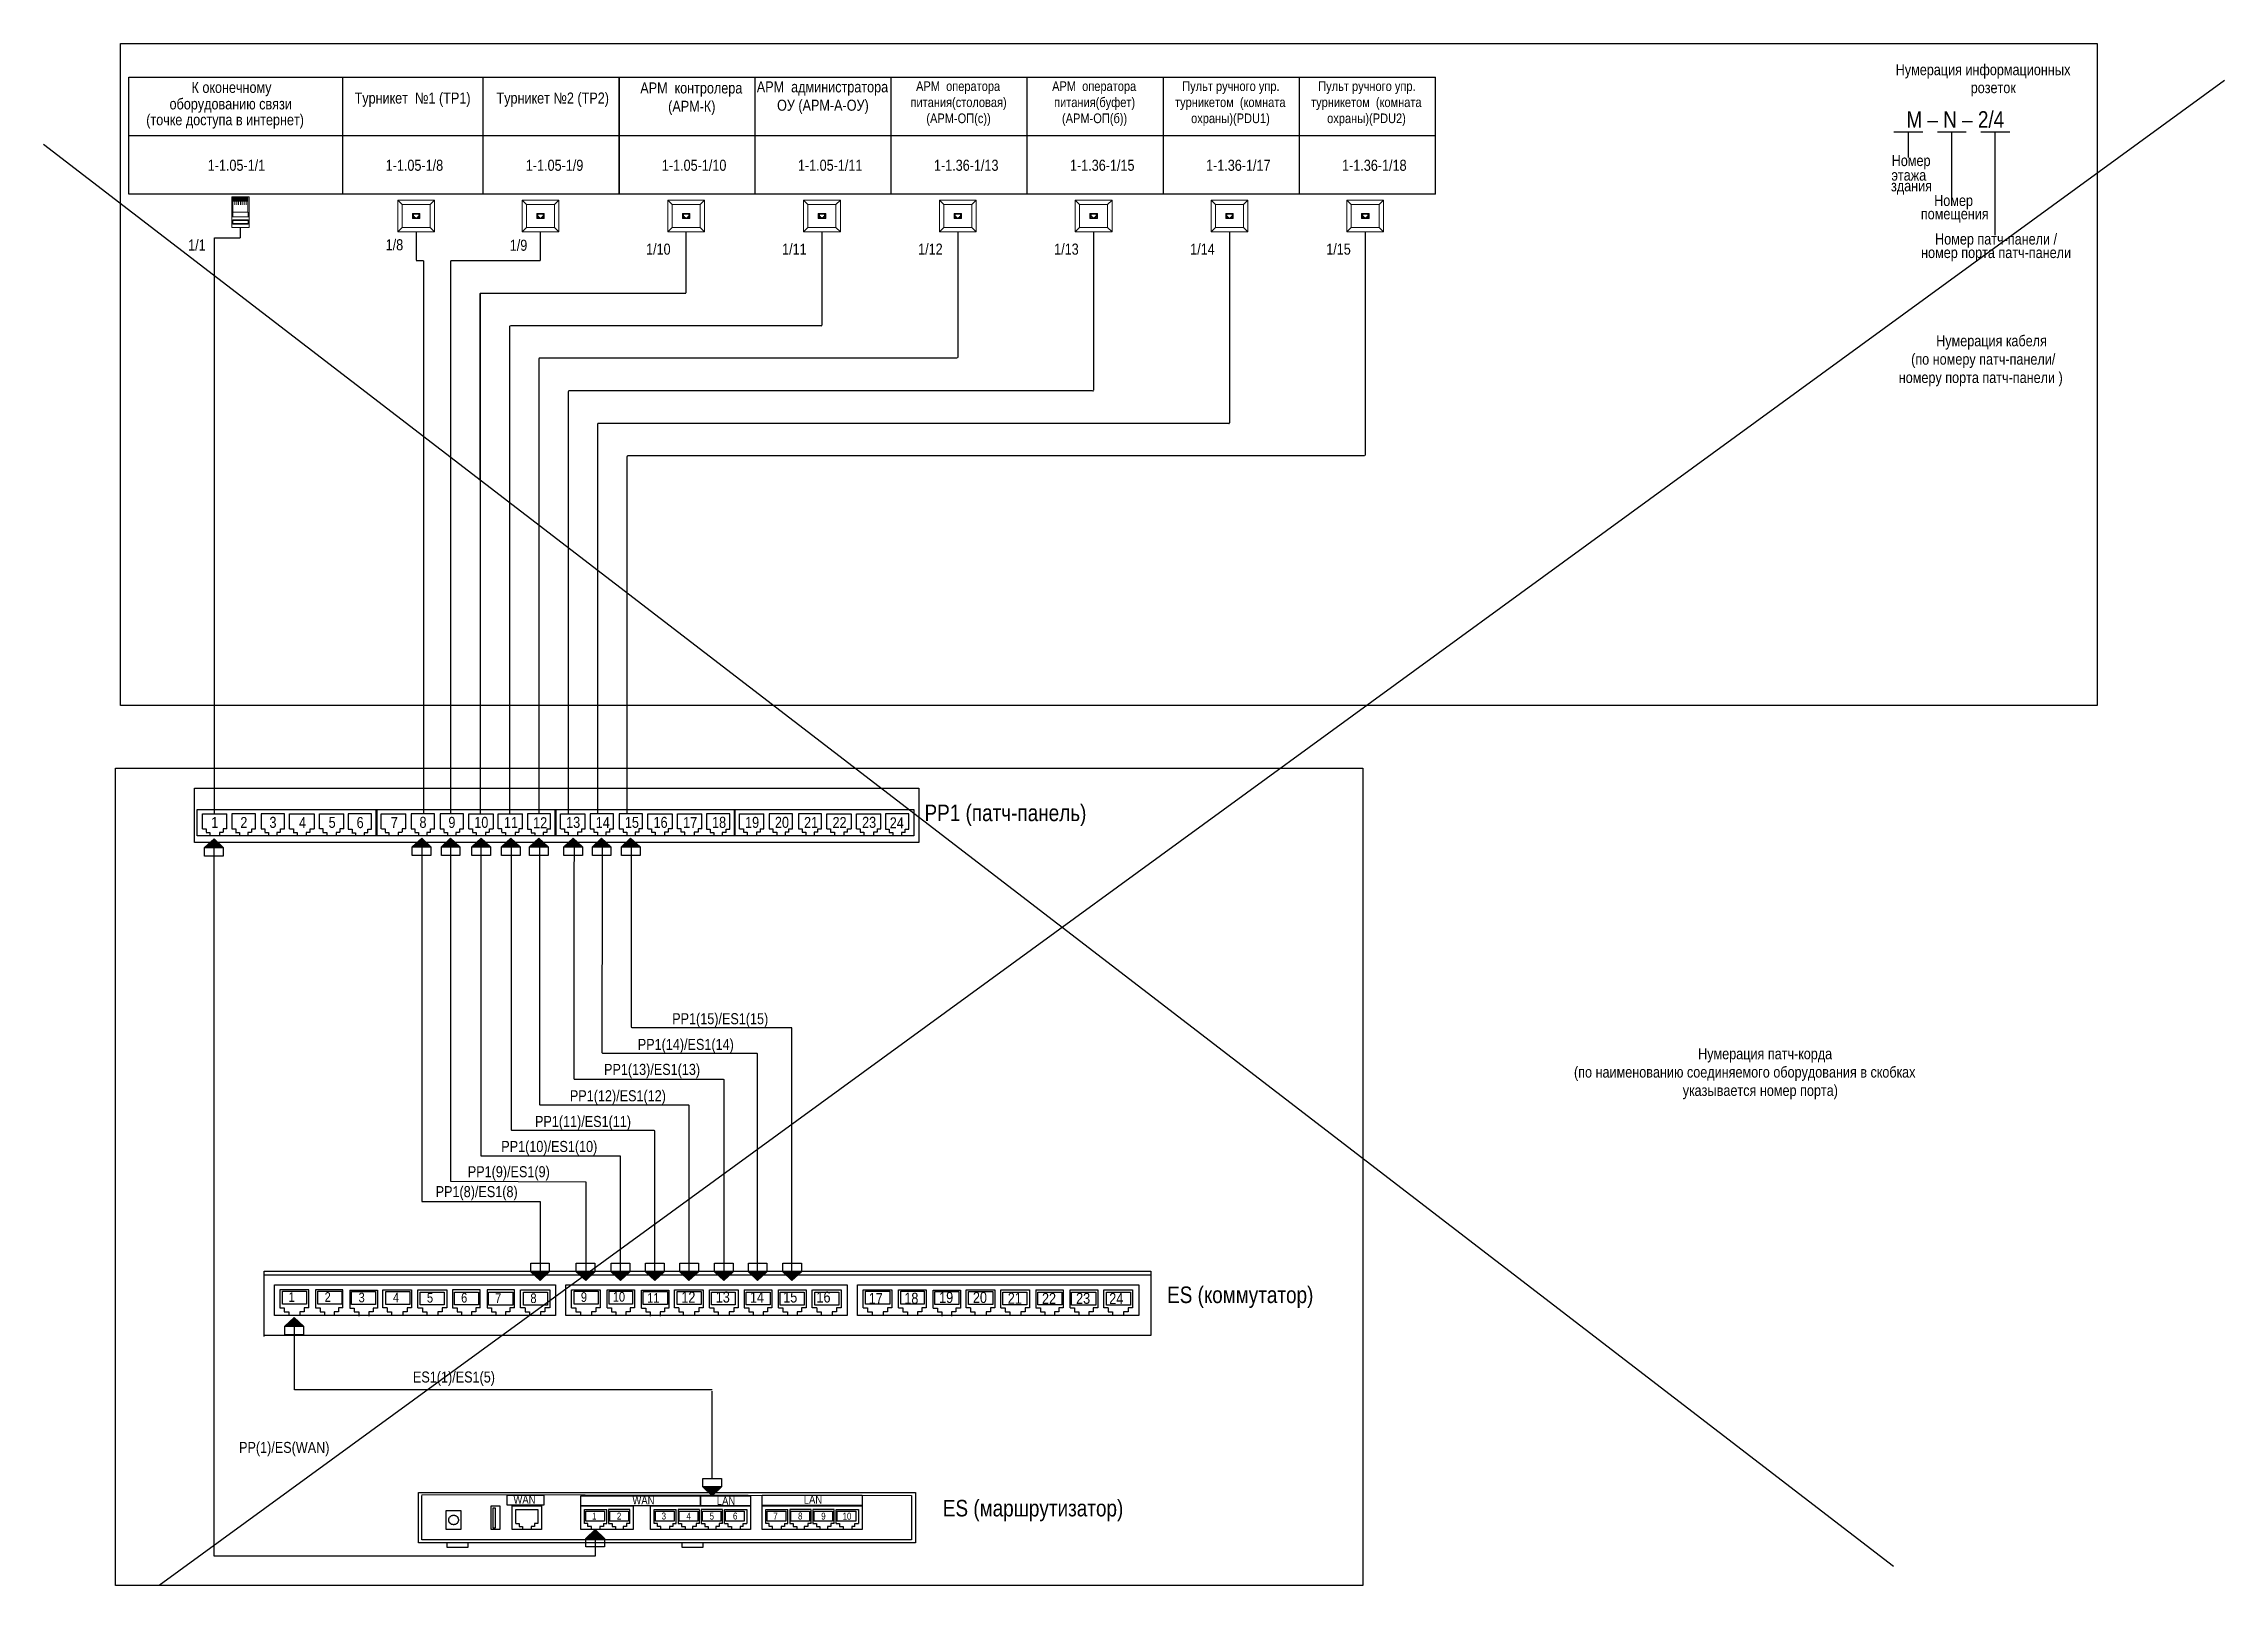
# Model space of a CAD drawing. Header units: millimetres. Extents: x -695119 to 412940, y -249585 to 622758.
# Drawn here: x -212036 to -53603, y -249585 to -137563 of the extents above; entities that cross this region are included whole.
import ezdxf

# ---------------------------------------------------------------- set-up
doc = ezdxf.new("R2010")
doc.units = ezdxf.units.MM
doc.linetypes.add('DASHED2', pattern=[9.525, 6.35, -3.175])
for name, color, linetype in [('_19D-Телекоммуникационные шкафы', 7, 'Continuous'), ('PDF _Оформление-Надписи', 7, 'Continuous'), ('PDF _Текст', 7, 'Continuous')]:
    doc.layers.add(name, color=color, linetype=linetype)
for name, color, linetype, lineweight in [('_СС_КНС-Внешние связи', 250, 'Continuous', 30), ('_Схема', 5, 'Continuous', 30), ('PDF _Геометрия', 8, 'Continuous', 9)]:
    doc.layers.add(name, color=color, linetype=linetype, lineweight=lineweight)
doc.layers.add('PDF _Сплошная заливка', color=7, linetype='Continuous', true_color=0xffffff)
doc.styles.add('Arial Narrow МОЙ', font='ARIALN.TTF', dxfattribs={"height": 2.5})
doc.styles.get("Standard").update_dxf_attribs({"font": ''})
doc.styles.get('Standard').set_extended_font_data('GOST type B')

msp = doc.modelspace()

# ---------------------------------------------------------------- texts
at = {"layer": '_СС_КНС-Внешние связи', "attachment_point": 1}
for s, width, insert, char_height in [('\\pi989.11729;{\\fArial Narrow|b0|i0|c204|p34;АРМ  контролера \\P\\pi3014.21961;(АРМ-К)}', 9351.76801, (-169676.544, -140384.296), 800), ('\\pi225.0747;{\\fArial Narrow|b0|i0|c204|p34;АРМ  администратора \\P\\pi1698.19884;ОУ (АРМ-А-ОУ)}', 9956.28855, (-160450.5, -140305.493), 800), ('\\pi1942.26433;{\\fArial Narrow|b0|i0|c204|p34;АРМ  оператора \\P\\pi1534.48807;питания(столовая) \\P\\pi2688.58084;(АРМ-ОП(с))}', 9956.28855, (-150593.252, -140305.493), 700), ('\\pi1942.26433;{\\fArial Narrow|b0|i0|c204|p34;АРМ  оператора \\P\\pi2084.79502;питания(буфет)\\P\\pi2659.45396;(АРМ-ОП(б))}', 9956.28855, (-140709.92, -140305.493), 700), ('\\pi1507.27115;{\\fArial Narrow|b0|i0|c204|p34;Пульт ручного упр. \\P\\pi988.71726;турникетом  (комната \\P\\pi2156.65723;охраны)(\\fArial Narrow|b0|i0|c0|p34;PDU1\\fArial Narrow|b0|i0|c204|p34;)}', 9956.28855, (-130826.588, -140305.493), 700), ('\\pi1507.27115;{\\fArial Narrow|b0|i0|c204|p34;Пульт ручного упр. \\P\\pi988.71726;турникетом  (комната \\P\\pi2156.65723;охраны)(\\fArial Narrow|b0|i0|c0|p34;PDU2\\fArial Narrow|b0|i0|c204|p34;)}', 9956.28855, (-120943.256, -140305.493), 700), ('\\pi918.67895;{\\fArial Narrow|b0|i0|c204|p34;Турникет  №1 (TP1)}', 10183.33333, (-190362.046, -141117.131), 800), ('\\pi1046.1005;{\\fArial Narrow|b0|i0|c204|p34;Турникет №2 (TP2)}', 10183.33333, (-180178.712, -141117.131), 800)]:
    msp.add_mtext_dynamic_manual_height_columns(s, width=width, gutter_width=12.5, heights=[0], dxfattribs=dict(at, insert=insert, char_height=char_height))
at = {"layer": 'PDF _Текст', "attachment_point": 7, "style": 'Arial Narrow МОЙ'}
for s, insert, char_height in [('Нумерация информационных', (-77481.949, -140099.413), 800), ('К оконечному', (-201286.958, -141384.149), 800), ('розеток', (-72031.949, -141403.129), 800), ('оборудованию связи', (-202886.958, -142584.149), 800), ('M – N – 2/4', (-76703.836, -143692.345), 1200), ('(точке доступа в интернет)', (-204580.944, -143735.848), 800), ('Номер', (-77770.426, -146700.954), 800), ('1-1.05-1/1', (-200115.492, -146813.129), 800), ('1-1.05-1/8', (-187186.819, -146813.131), 800), ('1-1.05-1/9', (-177003.486, -146813.131), 800), ('1-1.05-1/10', (-167120.152, -146813.131), 800), ('1-1.05-1/11', (-157236.82, -146813.131), 800), ('1-1.36-1/13', (-147353.489, -146813.131), 800), ('1-1.36-1/15', (-137470.157, -146813.131), 800), ('1-1.36-1/17', (-127586.825, -146813.131), 800), ('этажа', (-77787.093, -147529.302), 800), ('здания', (-77820.426, -148529.302), 800), ('Номер', (-74687.093, -149600.954), 800), ('помещения', (-75653.759, -150561.297), 800), ('1/1', (-201536.958, -152606.474), 800), ('1/8', (-187186.819, -152591.055), 800), ('1/9', (-178170.291, -152623.765), 800), ('1/10', (-168270.291, -152907.098), 800), ('1/11', (-158386.959, -152907.098), 800), ('1/12', (-148503.627, -152907.098), 800), ('1/13', (-138620.295, -152907.098), 800), ('1/14', (-128736.964, -152907.098), 800), ('1/15', (-118853.632, -152907.098), 800), ('Номер патч-панели /', (-74620.426, -152400.954), 800), ('номер порта патч-панели', (-75637.093, -153384.288), 800), ('Нумерация кабеля', (-74542.723, -159795.85), 800), ('номеру порта патч-панели )', (-77259.389, -162462.516), 800), ('(по номеру патч-панели/', (-76359.389, -161129.183), 800), ('PP1 (патч-панель)', (-148036.958, -194416.795), 1200), ('1 ', (-199859.929, -194556.435), 800), ('2', (-197746.52, -194556.435), 800), ('3', (-195629.854, -194556.435), 800), ('4', (-193479.854, -194556.435), 800), ('5', (-191329.854, -194556.438), 800), ('6', (-189296.52, -194573.104), 800), ('7', (-186813.187, -194556.438), 800), ('8', (-184729.854, -194556.435), 800), ('9', (-182629.855, -194556.435), 800), ('10', (-180747.056, -194556.435), 800), ('11', (-178590.532, -194556.438), 800), ('12', (-176473.865, -194573.104), 800), ('13', (-174073.865, -194556.438), 800), ('14', (-171923.865, -194556.438), 800), ('15', (-169807.199, -194556.438), 800), ('16', (-167723.865, -194556.438), 800), ('17', (-165573.865, -194556.438), 800), ('18', (-163473.865, -194556.438), 800), ('19', (-161073.865, -194556.438), 800), ('20', (-158907.199, -194556.438), 800), ('21', (-156790.533, -194556.438), 800), ('22', (-154723.862, -194556.438), 800), ('23', (-152573.865, -194556.438), 800), ('24', (-150562.809, -194579.313), 800), ('PP1(15)/ES1(15)', (-166370.291, -209051.07), 800), ('PP1(14)/ES1(14)', (-168870.291, -210917.739), 800), ('Нумерация патч-корда', (-91837.051, -211595.469), 800), ('PP1(13)/ES1(13)', (-171320.294, -212734.409), 800), ('(по наименованию соединяемого оборудования в скобках', (-100853.718, -212928.803), 800), ('PP1(12)/ES1(12)', (-173803.629, -214651.079), 800), ('указывается номер порта)', (-92953.718, -214262.136), 800), ('PP1(11)/ES1(11)', (-176336.959, -216517.749), 800), ('PP1(10)/ES1(10)', (-178786.958, -218334.419), 800), ('PP1(9)/ES1(9)', (-181220.291, -220167.752), 800), ('PP1(8)/ES1(8)', (-183553.625, -221617.752), 800), ('ES (коммутатор) ', (-130413.546, -229432.368), 1200), ('1', (-194236.958, -228985.176), 700), ('2', (-191620.291, -228985.176), 700), ('3', (-189153.625, -229028.904), 700), ('4', (-186653.625, -229018.51), 700), ('5', (-184186.958, -229045.571), 700), ('6', (-181703.625, -229045.571), 700), ('7', (-179236.958, -229068.51), 700), ('8', (-176670.291, -229079.32), 700), ('9', (-173003.625, -228995.571), 700), ('10', (-170686.958, -228978.904), 700), ('11', (-168187.1, -229051.843), 700), ('12', (-165703.625, -229051.843), 800), ('13', (-163203.625, -229045.571), 800), ('14', (-160720.291, -229051.843), 800), ('15', (-158303.803, -229045.571), 800), ('16', (-155886.958, -229045.571), 800), ('17', (-152090.53, -229141.482), 800), ('18', (-149504.674, -229132.811), 800), ('19', (-146975.354, -229075.61), 800), ('20', (-144523.068, -229075.61), 800), ('21', (-141988.961, -229119.526), 800), ('22', (-139504.848, -229141.482), 800), ('23', (-137025.291, -229141.482), 800), ('24', (-134618.765, -229142.401), 800), ('ES1(1)/ES1(5)', (-185203.625, -235085.956), 800), ('PP(1)/ES(WAN)', (-197836.958, -240202.622), 800), ('WAN', (-177903.625, -243651.843), 600), ('WAN', (-169261.25, -243699.355), 600), ('LAN', (-163126.222, -243741.598), 600), ('LAN', (-156808.437, -243655.397), 600), ('ES (маршрутизатор)', (-146706.613, -244935.176), 1200), ('1', (-172188.377, -244801.843), 500), ('2', (-170388.377, -244801.843), 500), ('3', (-167136.905, -244801.843), 500), ('4', (-165336.905, -244801.843), 500), ('5', (-163653.572, -244810.505), 500), ('6', (-161953.572, -244801.843), 500), ('7', (-159025.004, -244801.843), 500), ('8', (-157225.004, -244801.843), 500), ('9', (-155541.67, -244810.505), 500), ('10', (-153991.452, -244811.823), 500)]:
    msp.add_mtext(s, dxfattribs=dict(at, insert=insert, char_height=char_height))
at = {"layer": 'PDF _Текст', "insert": (-117703.493, -146813.131), "char_height": 800, "width": 347.7542, "attachment_point": 7, "style": 'Arial Narrow МОЙ'}
msp.add_mtext('1-1.36-1/18', dxfattribs=at)

# ---------------------------------------------------------------- hatches: boundary and pattern name
at = {"layer": 'PDF _Сплошная заливка', "transparency": 33554559}
for points in [[(-198986.958, -195966.795), (-199653.625, -195350.129), (-200336.958, -195966.795)], [(-183903.625, -195933.461), (-184570.291, -195300.127), (-185253.625, -195933.461)], [(-181786.958, -195933.461), (-182470.291, -195300.127), (-183136.958, -195933.461)], [(-179570.291, -195933.461), (-180253.625, -195300.127), (-180920.291, -195933.461)], [(-177420.291, -195933.461), (-178103.625, -195300.127), (-178770.291, -195933.461)], [(-175386.959, -195933.461), (-176070.293, -195300.127), (-176736.959, -195933.461)], [(-172886.959, -195933.461), (-173570.293, -195300.127), (-174236.959, -195933.461)], [(-170820.291, -195933.461), (-171503.625, -195300.127), (-172170.291, -195933.461)], [(-168703.625, -195933.461), (-169386.958, -195300.127), (-170053.625, -195933.461)], [(-175303.625, -226801.843), (-176636.958, -226801.843), (-175970.291, -227435.176)], [(-171986.958, -226801.843), (-173336.958, -226801.843), (-172653.625, -227435.176)], [(-169453.625, -226801.843), (-170803.625, -226801.843), (-170136.958, -227435.176)], [(-166953.625, -226801.843), (-168303.625, -226801.843), (-167636.958, -227435.176)], [(-164470.294, -226801.844), (-165820.294, -226801.844), (-165153.627, -227435.178)], [(-161936.959, -226801.843), (-163286.959, -226801.843), (-162620.293, -227435.176)], [(-159486.957, -226801.843), (-160836.957, -226801.843), (-160170.29, -227435.176)], [(-156986.957, -226801.843), (-158336.957, -226801.843), (-157670.29, -227435.176)], [(-193153.625, -230751.843), (-193836.958, -230118.51), (-194503.625, -230751.843)], [(-162799.758, -242435.176), (-164149.758, -242435.176), (-163466.425, -243068.51)], [(-171295.377, -246168.51), (-171962.044, -245535.176), (-172645.377, -246168.51)]]:
    msp.add_hatch(color=256, dxfattribs=at).paths.add_polyline_path(points)

# ---------------------------------------------------------------- linework, layer by layer
at = {"color": 5, "ltscale": 20}
for points in [[(-199653.625, -195350.127), (-198986.958, -195966.794), (-200336.958, -195966.794)], [(-198986.958, -196600.129), (-200336.958, -196600.129), (-200336.958, -195966.795), (-198986.958, -195966.795)], [(-184570.291, -195300.129), (-183903.625, -195933.462), (-185253.625, -195933.462)], [(-183903.625, -196550.127), (-185253.625, -196550.127), (-185253.625, -195933.461), (-183903.625, -195933.461)], [(-181786.959, -196550.127), (-183136.959, -196550.127), (-183136.959, -195933.461), (-181786.959, -195933.461)], [(-182470.291, -195300.129), (-181786.958, -195933.462), (-183136.958, -195933.462)], [(-180253.625, -195300.129), (-179570.291, -195933.462), (-180920.291, -195933.462)], [(-179570.291, -196550.127), (-180920.291, -196550.127), (-180920.291, -195933.461), (-179570.291, -195933.461)], [(-178103.625, -195300.129), (-177420.291, -195933.462), (-178770.291, -195933.462)], [(-177420.291, -196550.127), (-178770.291, -196550.127), (-178770.291, -195933.461), (-177420.291, -195933.461)], [(-176070.293, -195300.129), (-175386.959, -195933.462), (-176736.959, -195933.462)], [(-175386.959, -196550.127), (-176736.959, -196550.127), (-176736.959, -195933.461), (-175386.959, -195933.461)], [(-173570.293, -195300.129), (-172886.959, -195933.462), (-174236.959, -195933.462)], [(-172886.959, -196550.127), (-174236.959, -196550.127), (-174236.959, -195933.461), (-172886.959, -195933.461)], [(-171503.625, -195300.129), (-170820.291, -195933.462), (-172170.291, -195933.462)], [(-170820.291, -196550.127), (-172170.291, -196550.127), (-172170.291, -195933.461), (-170820.291, -195933.461)], [(-169386.958, -195300.129), (-168703.625, -195933.462), (-170053.625, -195933.462)], [(-168703.625, -196550.127), (-170053.625, -196550.127), (-170053.625, -195933.461), (-168703.625, -195933.461)], [(-176636.958, -226185.176), (-175303.625, -226185.176), (-175303.625, -226801.843), (-176636.958, -226801.843)], [(-173336.958, -226185.176), (-171986.958, -226185.176), (-171986.958, -226801.843), (-173336.958, -226801.843)], [(-170803.625, -226185.176), (-169453.625, -226185.176), (-169453.625, -226801.843), (-170803.625, -226801.843)], [(-168303.625, -226185.176), (-166953.625, -226185.176), (-166953.625, -226801.843), (-168303.625, -226801.843)], [(-165820.294, -226185.178), (-164470.294, -226185.178), (-164470.294, -226801.844), (-165820.294, -226801.844)], [(-163286.959, -226185.176), (-161936.959, -226185.176), (-161936.959, -226801.843), (-163286.959, -226801.843)], [(-160836.957, -226185.176), (-159486.957, -226185.176), (-159486.957, -226801.843), (-160836.957, -226801.843)], [(-158336.957, -226185.176), (-156986.957, -226185.176), (-156986.957, -226801.843), (-158336.957, -226801.843)], [(-175970.291, -227435.176), (-176636.958, -226801.843), (-175303.625, -226801.843)], [(-172653.625, -227435.176), (-173336.958, -226801.843), (-171986.958, -226801.843)], [(-170136.959, -227435.176), (-170803.626, -226801.843), (-169453.626, -226801.843)], [(-167636.959, -227435.176), (-168303.626, -226801.843), (-166953.626, -226801.843)], [(-165153.629, -227435.178), (-165820.295, -226801.844), (-164470.295, -226801.844)], [(-162620.294, -227435.176), (-163286.961, -226801.843), (-161936.961, -226801.843)], [(-160170.291, -227435.176), (-160836.958, -226801.843), (-159486.958, -226801.843)], [(-157670.291, -227435.176), (-158336.958, -226801.843), (-156986.958, -226801.843)], [(-193836.958, -230118.511), (-193153.625, -230751.844), (-194503.625, -230751.844)], [(-193153.625, -231368.51), (-194503.625, -231368.51), (-194503.625, -230751.843), (-193153.625, -230751.843)], [(-164149.758, -241818.508), (-162799.758, -241818.508), (-162799.758, -242435.175), (-164149.758, -242435.175)], [(-163466.425, -243068.51), (-164149.758, -242435.176), (-162799.758, -242435.176)], [(-171962.044, -245535.178), (-171295.377, -246168.511), (-172645.377, -246168.511)], [(-171295.377, -246785.176), (-172645.377, -246785.176), (-172645.377, -246168.51), (-171295.377, -246168.51)]]:
    msp.add_lwpolyline(points, close=True, dxfattribs=at)
for points in [[(-199653.625, -203468.483), (-199653.625, -195966.794)], [(-184570.291, -195933.459), (-184570.291, -198070.224)], [(-182470.291, -195933.459), (-182470.291, -198070.224)], [(-180253.625, -198070.224), (-180253.625, -195933.462)], [(-178038.88, -198070.224), (-178036.958, -195933.461)], [(-176003.626, -195933.461), (-176005.548, -198070.224)], [(-173503.626, -195933.461), (-173505.548, -198070.224)], [(-171438.88, -198070.224), (-171436.958, -195933.461)], [(-169322.213, -198070.224), (-169320.291, -195933.461)], [(-184570.291, -198070.224), (-184570.291, -221685.176), (-175970.291, -221685.176), (-175970.291, -226801.842)], [(-182470.291, -198070.224), (-182470.291, -220218.51), (-172653.626, -220268.51), (-172653.625, -226801.843)], [(-170136.957, -218401.842), (-180253.625, -218401.84), (-180253.625, -198070.224)], [(-171978.107, -246168.508), (-171978.108, -247451.843), (-199653.625, -247451.843), (-199653.625, -203468.483)], [(-170136.958, -226801.843), (-170136.958, -218401.842)], [(-193836.958, -230751.843), (-193836.958, -235368.51)], [(-163466.425, -235385.176), (-193820.291, -235385.176)], [(-163466.425, -241818.508), (-163466.425, -235468.51)]]:
    msp.add_lwpolyline(points, dxfattribs=at)
for points in [[(-167636.958, -226801.843), (-167636.958, -216585.172, 0.4142135624), (-167686.958, -216535.172), (-178001.901, -216535.172, -0.41447698), (-178051.901, -216485.127), (-178038.88, -198070.224)], [(-176005.548, -198070.224), (-176016.89, -214618.457, 0.41447698), (-175966.89, -214668.502), (-165203.627, -214668.502, -0.4142135624), (-165153.627, -214718.502), (-165153.627, -226801.844)], [(-173505.548, -198070.224), (-173515.212, -212751.787, 0.41447698), (-173465.212, -212801.832), (-162670.293, -212801.832, -0.4142135624), (-162620.293, -212851.832), (-162620.293, -226801.843)], [(-160170.29, -226801.843), (-160170.29, -210985.162, 0.4142135624), (-160220.29, -210935.162), (-171396.865, -210935.162, -0.41447698), (-171446.865, -210885.117), (-171438.88, -198070.224)], [(-157670.29, -226801.843), (-157670.29, -209118.493, 0.4142135624), (-157720.29, -209068.493), (-169278.52, -209068.493, -0.41447698), (-169328.52, -209018.448), (-169322.213, -198070.224)]]:
    msp.add_lwpolyline(points, format="xyb", dxfattribs=at)
at = {"layer": '_19D-Телекоммуникационные шкафы', "color": 5, "linetype": 'DASHED2'}
for p, q in [((-199620.291, -193516.798), (-199620.291, -151681.909)), ((-197734.726, -151681.909), (-197734.802, -150930.55))]:
    msp.add_line(p, q, dxfattribs=at)
for points in [[(-199620.291, -151681.909), (-197734.726, -151681.909)], [(-184970.291, -151242.811), (-184970.291, -153324.839), (-184436.958, -153324.839), (-184436.958, -193516.795)], [(-182453.625, -193516.795), (-182453.625, -153324.839), (-175936.958, -153324.839), (-175936.958, -151242.811)], [(-180320.29, -169324.839), (-180320.29, -155691.505), (-165353.623, -155691.505), (-165353.623, -151242.811)], [(-180320.29, -155691.505), (-180320.291, -193516.795)]]:
    msp.add_lwpolyline(points, dxfattribs=at)
for points in [[(-155486.959, -151242.811), (-155486.959, -158008.172, -0.4142135624), (-155536.959, -158058.172), (-178136.955, -158058.172, 0.4142135524), (-178186.955, -158108.172), (-178186.956, -193516.798)], [(-145620.295, -151242.811), (-145620.295, -160374.839, -0.4142135624), (-145670.295, -160424.839), (-176003.621, -160424.839, 0.4142135524), (-176053.621, -160474.839), (-176053.621, -193533.465)], [(-135753.632, -151242.811), (-135753.632, -162741.505, -0.4142135624), (-135803.632, -162791.505), (-173870.287, -162791.505, 0.4142135524), (-173920.287, -162841.505), (-173920.287, -193516.798)], [(-125886.968, -151242.811), (-125886.968, -165108.172, -0.4142135624), (-125936.968, -165158.172), (-171736.953, -165158.172, 0.4142135524), (-171786.953, -165208.172), (-171786.953, -193516.795)], [(-116020.304, -151242.811), (-116020.304, -167474.839, -0.4142135624), (-116070.304, -167524.839), (-169603.619, -167524.839, 0.4142135524), (-169653.619, -167574.839), (-169653.619, -193516.795)]]:
    msp.add_lwpolyline(points, format="xyb", dxfattribs=at)
at = {"layer": '_Схема', "color": 5}
for p, q in [((-53602.687, -140246.993), (-203636.825, -249585.176)), ((-212036.421, -144877.395), (-77642.906, -248193.258))]:
    msp.add_line(p, q, dxfattribs=at)
at = {"layer": 'PDF _Геометрия', "color": 7, "lineweight": 25}
for points in [[(-62857.201, -185665.413), (-206459.577, -185665.413), (-206459.577, -137562.853), (-62857.201, -137562.853)], [(-170220.291, -140008.175), (-170220.291, -148508.175)], [(-116183.884, -198070.224), (-116183.884, -249585.176), (-206803.639, -249585.176), (-206803.639, -198070.224), (-206803.639, -190200.129), (-116183.884, -190200.129)]]:
    msp.add_lwpolyline(points, close=True, dxfattribs=at)
for points in [[(-110920.3, -148508.175), (-205836.987, -148508.175), (-205836.987, -140008.175), (-110920.3, -140008.175)], [(-190286.958, -148508.174), (-190286.958, -140041.507)], [(-180103.625, -148508.175), (-180103.625, -140008.175)], [(-160336.959, -148508.175), (-160336.959, -140008.175)], [(-150453.627, -148508.175), (-150453.627, -140008.175)], [(-140570.295, -148508.175), (-140570.295, -140008.175)], [(-130686.964, -148508.175), (-130686.964, -140008.175)], [(-120803.632, -148508.175), (-120803.632, -140008.175)], [(-110920.3, -148508.175), (-110920.3, -140008.175)], [(-110920.3, -148508.175), (-110920.3, -140008.175)], [(-110920.3, -144258.175), (-205836.986, -144258.175)]]:
    msp.add_lwpolyline(points, dxfattribs=at)
at = {"layer": 'PDF _Геометрия', "lineweight": 25}
for points in [[(-75503.762, -144002.922), (-77620.429, -144002.922)], [(-76553.765, -145836.255), (-76553.765, -144002.922)], [(-72353.762, -144002.922), (-74453.762, -144002.922)], [(-73403.754, -148852.922), (-73403.754, -144002.922)], [(-69187.098, -144002.922), (-71303.765, -144002.922)], [(-70253.757, -151469.588), (-70253.757, -144002.922)], [(-190436.958, -195116.798), (-200886.958, -195116.798), (-200886.958, -193216.798), (-190436.958, -193216.798)], [(-190886.958, -193216.794), (-187836.958, -193216.794), (-187836.958, -195116.794), (-190886.958, -195116.794)], [(-177436.957, -195116.798), (-187870.29, -195116.798), (-187870.29, -193216.798), (-177436.957, -193216.798)], [(-177870.293, -193216.794), (-174820.293, -193216.794), (-174820.293, -195116.794), (-177870.293, -195116.794)], [(-164420.291, -195116.798), (-174870.291, -195116.798), (-174870.291, -193216.798), (-164420.291, -193216.798)], [(-164870.293, -193216.794), (-161820.293, -193216.794), (-161820.293, -195116.794), (-164870.293, -195116.794)], [(-151420.294, -195116.798), (-161853.627, -195116.798), (-161853.627, -193216.798), (-151420.294, -193216.798)], [(-151853.623, -193216.794), (-148803.623, -193216.794), (-148803.623, -195116.794), (-151853.623, -195116.794)], [(-200503.625, -194616.798), (-200503.625, -193516.798), (-198736.958, -193516.798)], [(-200486.958, -194616.798), (-200220.291, -194616.798), (-200220.291, -194866.798)], [(-198720.291, -194616.798), (-199003.625, -194616.798), (-199003.625, -194866.798)], [(-198720.291, -194616.795), (-198720.291, -193516.795)], [(-196653.625, -194616.795), (-196653.625, -193516.795), (-198353.625, -193516.795), (-198353.625, -194616.795)], [(-198353.625, -194616.798), (-198070.291, -194616.798), (-198070.291, -194866.798)], [(-196920.291, -194866.798), (-196920.291, -194616.798), (-196653.625, -194616.798)], [(-194536.958, -194616.795), (-194536.958, -193516.795), (-196236.958, -193516.795), (-196236.958, -194616.795)], [(-196236.958, -194616.798), (-195970.291, -194616.798), (-195970.291, -194866.798)], [(-194820.291, -194866.798), (-194820.291, -194616.798), (-194536.958, -194616.798)], [(-194170.291, -194616.795), (-194170.291, -193516.795), (-192386.958, -193516.795), (-192386.958, -194616.795)], [(-194170.291, -194616.798), (-193886.958, -194616.798), (-193886.958, -194866.798)], [(-192670.291, -194866.798), (-192670.291, -194616.798), (-192386.958, -194616.798)], [(-191736.958, -194866.798), (-191736.958, -194616.798), (-192003.625, -194616.798), (-192003.625, -193516.798), (-190236.958, -193516.798)], [(-190236.958, -194616.798), (-190520.291, -194616.798), (-190520.291, -194866.798)], [(-190236.958, -194616.795), (-190236.958, -193516.795)], [(-188203.625, -194650.131), (-188203.625, -193533.465), (-189903.625, -193533.465), (-189903.625, -194650.131)], [(-189903.625, -194650.13), (-189620.291, -194650.13)], [(-189620.291, -194650.127), (-189620.291, -194883.461)], [(-188470.291, -194883.461), (-188470.291, -194650.127), (-188203.625, -194650.127)], [(-187503.625, -194616.798), (-187503.625, -193516.798), (-185720.291, -193516.798)], [(-187486.958, -194616.798), (-187220.291, -194616.798), (-187220.291, -194866.798)], [(-185720.291, -194616.798), (-185986.958, -194616.798), (-185986.958, -194866.798)], [(-185720.291, -194616.795), (-185720.291, -193516.795)], [(-183636.958, -194616.795), (-183636.958, -193516.795), (-185336.958, -193516.795), (-185336.958, -194616.795)], [(-185336.958, -194616.798), (-185070.291, -194616.798), (-185070.291, -194866.798)], [(-183920.291, -194866.798), (-183920.291, -194616.798), (-183636.958, -194616.798)], [(-183220.293, -194616.798), (-182953.626, -194616.798), (-182953.626, -194866.798)], [(-181536.958, -193516.795), (-183220.291, -193516.795), (-183220.291, -194616.795)], [(-181803.625, -194866.798), (-181803.625, -194616.798), (-181536.958, -194616.798)], [(-181536.959, -194616.795), (-181536.959, -193516.795)], [(-181153.625, -194616.795), (-181153.625, -193516.795), (-179386.958, -193516.795), (-179386.958, -194616.795)], [(-181153.625, -194616.798), (-180886.958, -194616.798), (-180886.958, -194866.798)], [(-179653.625, -194866.798), (-179653.625, -194616.798), (-179386.958, -194616.798)], [(-178736.958, -194866.798), (-178736.958, -194616.798), (-179003.625, -194616.798), (-179003.625, -193516.798), (-177236.958, -193516.798)], [(-177236.958, -194616.798), (-177503.625, -194616.798), (-177503.625, -194866.798)], [(-177236.958, -194616.795), (-177236.958, -193516.795)], [(-176886.959, -194650.13), (-176620.293, -194650.13)], [(-175203.625, -193533.465), (-176886.958, -193533.465), (-176886.958, -194650.131)], [(-176620.293, -194650.127), (-176620.293, -194883.461)], [(-175203.625, -194650.127), (-175470.291, -194650.127), (-175470.291, -194883.461), (-175736.958, -194883.461), (-175736.958, -195133.461)], [(-175203.626, -194650.131), (-175203.626, -193533.465)], [(-174486.958, -194616.798), (-174486.958, -193516.798), (-172720.291, -193516.798)], [(-174470.293, -194616.798), (-174203.626, -194616.798), (-174203.626, -194866.798), (-173936.959, -194866.798), (-173936.959, -195116.798)], [(-172970.291, -194616.798), (-172970.291, -194866.798), (-173253.625, -194866.798), (-173253.625, -195116.798)], [(-172970.293, -194616.798), (-172703.626, -194616.798)], [(-172703.626, -194616.795), (-172703.626, -193516.795)], [(-170636.958, -194616.795), (-170636.958, -193516.795), (-172336.958, -193516.795), (-172336.958, -194616.795)], [(-172336.958, -194616.798), (-172053.625, -194616.798), (-172053.625, -194866.798), (-171786.958, -194866.798), (-171786.958, -195116.798)], [(-170903.623, -194866.798), (-171186.957, -194866.798), (-171186.957, -195116.798)], [(-170903.625, -194866.798), (-170903.625, -194616.798), (-170636.958, -194616.798)], [(-168520.291, -193516.795), (-170220.291, -193516.795), (-170220.291, -194616.795)], [(-170220.29, -194616.798), (-169936.957, -194616.798), (-169936.957, -194866.798), (-169670.29, -194866.798), (-169670.29, -195116.798)], [(-168520.291, -194616.798), (-168803.625, -194616.798), (-168803.625, -194866.798), (-169070.291, -194866.798), (-169070.291, -195116.798)], [(-168520.29, -194616.795), (-168520.29, -193516.795)], [(-168136.959, -194616.798), (-167870.293, -194616.798), (-167870.293, -194866.798), (-167603.626, -194866.798), (-167603.626, -195116.798)], [(-168136.958, -194616.795), (-168136.958, -193516.795), (-166370.291, -193516.795), (-166370.291, -194616.795)], [(-166370.291, -194616.798), (-166653.625, -194616.798), (-166653.625, -194866.798), (-166920.291, -194866.798), (-166920.291, -195116.798)], [(-165453.625, -195116.798), (-165453.625, -194866.798), (-165720.291, -194866.798), (-165720.291, -194616.798), (-165986.958, -194616.798), (-165986.958, -193516.798), (-164220.291, -193516.798)], [(-164486.957, -194866.798), (-164770.29, -194866.798), (-164770.29, -195116.798)], [(-164220.291, -194616.798), (-164486.958, -194616.798), (-164486.958, -194866.798)], [(-164220.291, -194616.795), (-164220.291, -193516.795)], [(-162186.958, -193533.465), (-163886.958, -193533.465), (-163886.958, -194650.131)], [(-163886.957, -194650.13), (-163603.623, -194650.13), (-163603.623, -194883.463), (-163336.957, -194883.463), (-163336.957, -195133.463)], [(-162453.626, -194883.461), (-162453.626, -194650.127), (-162186.959, -194650.127)], [(-162186.957, -194650.131), (-162186.957, -193533.465)], [(-161486.958, -194616.798), (-161486.958, -193516.798), (-159703.625, -193516.798)], [(-161470.29, -194616.798), (-161186.957, -194616.798), (-161186.957, -194866.798), (-160920.29, -194866.798), (-160920.29, -195116.798)], [(-159970.291, -194616.798), (-159970.291, -194866.798), (-160236.958, -194866.798), (-160236.958, -195116.798)], [(-159970.293, -194616.798), (-159703.626, -194616.798)], [(-159703.626, -194616.795), (-159703.626, -193516.795)], [(-157620.291, -193516.795), (-159320.291, -193516.795), (-159320.291, -194616.795)], [(-159320.289, -194616.798), (-159053.622, -194616.798), (-159053.622, -194866.798), (-158770.289, -194866.798), (-158770.289, -195116.798)], [(-157903.627, -194866.798), (-158170.294, -194866.798), (-158170.294, -195116.798)], [(-157903.625, -194866.798), (-157903.625, -194616.798), (-157620.291, -194616.798)], [(-157620.293, -194616.795), (-157620.293, -193516.795)], [(-155520.293, -193516.795), (-157203.626, -193516.795), (-157203.626, -194616.795)], [(-157203.623, -194616.798), (-156936.957, -194616.798), (-156936.957, -194866.798), (-156670.29, -194866.798), (-156670.29, -195116.798)], [(-155786.955, -194866.798), (-156053.622, -194866.798), (-156053.622, -195116.798)], [(-155786.959, -194866.798), (-155786.959, -194616.798), (-155520.293, -194616.798)], [(-155520.29, -194616.795), (-155520.29, -193516.795)], [(-155136.959, -194616.798), (-154870.293, -194616.798), (-154870.293, -194866.798), (-154586.959, -194866.798), (-154586.959, -195116.798)], [(-155136.955, -194616.795), (-155136.955, -193516.795), (-153370.289, -193516.795), (-153370.289, -194616.795)], [(-153636.958, -194866.798), (-153903.625, -194866.798), (-153903.625, -195116.798)], [(-153636.955, -194866.798), (-153636.955, -194616.798), (-153370.289, -194616.798)], [(-152986.958, -194616.798), (-152986.958, -193516.798), (-151203.625, -193516.798)], [(-152986.955, -194616.798), (-152720.289, -194616.798), (-152720.289, -194866.798), (-152436.955, -194866.798), (-152436.955, -195116.798)], [(-151486.961, -194866.798), (-151753.627, -194866.798), (-151753.627, -195116.798)], [(-151486.959, -194616.798), (-151203.626, -194616.798)], [(-151486.958, -194616.798), (-151486.958, -194866.798)], [(-151203.626, -194616.795), (-151203.626, -193516.795)], [(-149186.959, -193533.465), (-150870.293, -193533.465), (-150870.293, -194650.131)], [(-150870.29, -194650.13), (-150603.623, -194650.13), (-150603.623, -194883.463), (-150336.957, -194883.463), (-150336.957, -195133.463)], [(-149453.626, -194883.461), (-149453.626, -194650.127), (-149186.959, -194650.127)], [(-149186.957, -194650.131), (-149186.957, -193533.465)], [(-200236.958, -194883.461), (-199953.625, -194883.461), (-199953.625, -195133.461)], [(-199003.625, -194883.461), (-199270.291, -194883.461), (-199270.291, -195133.461)], [(-198086.958, -194883.461), (-197803.625, -194883.461), (-197803.625, -195133.461)], [(-196936.958, -194883.461), (-197203.625, -194883.461), (-197203.625, -195133.461)], [(-195970.291, -194883.461), (-195703.625, -194883.461), (-195703.625, -195133.461)], [(-194820.291, -194883.461), (-195086.958, -194883.461), (-195086.958, -195133.461)], [(-193903.625, -194883.461), (-193620.291, -194883.461), (-193620.291, -195133.461)], [(-192670.291, -194883.461), (-192953.625, -194883.461), (-192953.625, -195133.461)], [(-191753.625, -194883.461), (-191470.291, -194883.461), (-191470.291, -195133.461)], [(-190520.291, -194883.461), (-190786.958, -194883.461), (-190786.958, -195133.461)], [(-189636.958, -194900.13), (-189370.291, -194900.13), (-189370.291, -195150.13)], [(-188486.958, -194900.13), (-188753.625, -194900.13), (-188753.625, -195150.13)], [(-187220.291, -194883.461), (-186953.625, -194883.461), (-186953.625, -195133.461)], [(-186003.623, -194883.461), (-186270.29, -194883.461), (-186270.29, -195133.461)], [(-185070.291, -194883.461), (-184803.625, -194883.461), (-184803.625, -195133.461)], [(-183920.293, -194883.461), (-184203.626, -194883.461), (-184203.626, -195133.461)], [(-182970.291, -194883.461), (-182686.958, -194883.461), (-182686.958, -195133.461)], [(-181820.291, -194883.461), (-182086.958, -194883.461), (-182086.958, -195133.461)], [(-180886.958, -194883.461), (-180620.291, -194883.461), (-180620.291, -195133.461)], [(-179670.29, -194883.461), (-179936.957, -194883.461), (-179936.957, -195133.461)], [(-178736.958, -194883.461), (-178470.291, -194883.461), (-178470.291, -195133.461)], [(-177520.293, -194883.461), (-177786.959, -194883.461), (-177786.959, -195133.461)], [(-176620.293, -194900.13), (-176353.626, -194900.13), (-176353.626, -195150.13)], [(-162453.625, -194883.461), (-162736.958, -194883.461), (-162736.958, -195133.461)], [(-149453.622, -194883.461), (-149720.289, -194883.461), (-149720.289, -195133.461)], [(-196020.291, -231501.844), (-196020.291, -226751.844), (-131590.421, -226751.844), (-131590.421, -231435.178), (-196020.291, -231435.178)], [(-131590.421, -227051.843), (-196020.291, -227051.843)], [(-186636.958, -229985.178), (-195270.291, -229985.178), (-195270.291, -227751.844), (-186636.958, -227751.844)], [(-192770.291, -229418.51), (-192770.291, -228101.843), (-194870.291, -228101.843), (-194870.291, -229418.51), (-194553.625, -229418.51), (-194553.625, -229701.843), (-194220.291, -229701.843)], [(-190286.958, -229418.51), (-190286.958, -228101.843), (-192286.958, -228101.843), (-192286.958, -229418.51), (-191953.625, -229418.51), (-191953.625, -229701.843), (-191636.958, -229701.843)], [(-189786.959, -228135.176), (-187786.959, -228135.176), (-187786.959, -229435.176)], [(-189786.958, -228135.176), (-189786.958, -229435.176), (-189470.291, -229435.176), (-189470.291, -229718.51), (-189136.958, -229718.51), (-189136.958, -230018.51)], [(-187386.958, -229418.51), (-187386.958, -228101.843)], [(-187386.958, -228101.844), (-185303.625, -228101.844), (-185303.625, -229418.511)], [(-187153.625, -227751.842), (-174836.958, -227751.842), (-174836.958, -229985.175), (-187153.625, -229985.175)], [(-184853.625, -229418.51), (-184853.625, -228101.843), (-182753.625, -228101.843), (-182753.625, -229418.51)], [(-180320.291, -229418.51), (-180320.291, -228101.843), (-182320.291, -228101.843), (-182320.291, -229418.51), (-181986.958, -229418.51), (-181986.958, -229701.843), (-181670.291, -229701.843)], [(-177820.291, -229418.51), (-177820.291, -228101.843), (-179820.291, -228101.843), (-179820.291, -229418.51), (-179503.625, -229418.51), (-179503.625, -229701.843)], [(-177386.958, -229418.51), (-177386.958, -228101.843)], [(-177370.29, -228101.844), (-175270.29, -228101.844), (-175270.29, -229418.511)], [(-165453.626, -229985.178), (-174086.959, -229985.178), (-174086.959, -227751.844), (-165453.626, -227751.844)], [(-173686.957, -229418.51), (-173686.957, -228101.843), (-171603.623, -228101.843), (-171603.623, -229418.51)], [(-171103.623, -229418.51), (-171103.623, -228101.843), (-169103.623, -228101.843), (-169103.623, -229418.51)], [(-168603.623, -229435.176), (-168603.623, -228135.176), (-166603.623, -228135.176), (-166603.623, -229435.176), (-166936.957, -229435.176), (-166936.957, -229718.51), (-167253.623, -229718.51), (-167253.623, -230018.51)], [(-166203.626, -229418.51), (-166203.626, -228101.843)], [(-166203.626, -228101.844), (-164120.293, -228101.844), (-164120.293, -229418.511)], [(-165970.291, -227751.842), (-153653.625, -227751.842), (-153653.625, -229985.175), (-165970.291, -229985.175)], [(-163670.291, -229418.51), (-163670.291, -228101.843), (-161586.958, -228101.843), (-161586.958, -229418.51)], [(-161136.958, -228101.843), (-161136.958, -229418.51), (-160803.625, -229418.51), (-160803.625, -229701.843), (-160486.958, -229701.843)], [(-161136.955, -228101.843), (-159136.955, -228101.843), (-159136.955, -229418.51)], [(-158636.955, -229418.51), (-158636.955, -228101.843), (-156636.955, -228101.843), (-156636.955, -229418.51)], [(-156203.626, -229418.51), (-156203.626, -228101.843)], [(-156186.957, -228101.844), (-154103.623, -228101.844), (-154103.623, -229418.511), (-154436.957, -229418.511), (-154436.957, -229701.844), (-154753.623, -229701.844), (-154753.623, -229985.178)], [(-144270.293, -229985.178), (-152903.626, -229985.178), (-152903.626, -227751.844), (-144270.293, -227751.844)], [(-152503.623, -229418.51), (-152503.623, -228101.843), (-150420.29, -228101.843), (-150420.29, -229418.51)], [(-149920.29, -229418.51), (-149920.29, -228101.843), (-147920.29, -228101.843), (-147920.29, -229418.51)], [(-147420.29, -229435.176), (-147420.29, -228135.176), (-145420.29, -228135.176), (-145420.29, -229435.176), (-145753.623, -229435.176), (-145753.623, -229718.51), (-146070.29, -229718.51), (-146070.29, -230018.51)], [(-145020.293, -229418.51), (-145020.293, -228101.843)], [(-145020.293, -228101.844), (-142936.959, -228101.844), (-142936.959, -229418.511)], [(-144786.958, -227751.842), (-132470.291, -227751.842), (-132470.291, -229985.175), (-144786.958, -229985.175)], [(-142486.958, -229418.51), (-142486.958, -228101.843), (-140403.625, -228101.843), (-140403.625, -229418.51)], [(-139953.625, -228101.843), (-139953.625, -229418.51), (-139620.291, -229418.51), (-139620.291, -229701.843), (-139303.625, -229701.843)], [(-139953.622, -228101.843), (-137953.622, -228101.843), (-137953.622, -229418.51)], [(-137453.622, -229418.51), (-137453.622, -228101.843), (-135453.622, -228101.843), (-135453.622, -229418.51)], [(-135020.293, -229418.51), (-135020.293, -228101.843)], [(-135003.623, -228101.844), (-132920.29, -228101.844), (-132920.29, -229418.511), (-133253.623, -229418.511), (-133253.623, -229701.844), (-133570.29, -229701.844), (-133570.29, -229985.178)], [(-194220.291, -229701.842), (-194220.291, -229985.175)], [(-192770.291, -229418.511), (-193103.625, -229418.511), (-193103.625, -229701.844), (-193420.291, -229701.844), (-193420.291, -229985.178)], [(-191636.958, -229701.842), (-191636.958, -229985.175)], [(-190286.958, -229418.511), (-190603.625, -229418.511), (-190603.625, -229701.844), (-190920.291, -229701.844), (-190920.291, -229985.178)], [(-187786.958, -229435.176), (-188103.625, -229435.176), (-188103.625, -229718.51), (-188420.291, -229718.51), (-188420.291, -230018.51)], [(-187070.291, -229418.511), (-187386.958, -229418.511)], [(-187070.291, -229418.51), (-187070.291, -229701.843), (-186753.625, -229701.843)], [(-186753.625, -229701.842), (-186753.625, -229985.175)], [(-185303.626, -229418.511), (-185620.293, -229418.511), (-185620.293, -229701.844), (-185936.959, -229701.844), (-185936.959, -229985.178)], [(-184853.623, -229418.51), (-184520.29, -229418.51), (-184520.29, -229701.843)], [(-184520.293, -229701.843), (-184203.626, -229701.843)], [(-184203.626, -229701.842), (-184203.626, -229985.175)], [(-182753.625, -229418.511), (-183086.958, -229418.511), (-183086.958, -229701.844), (-183403.625, -229701.844), (-183403.625, -229985.178)], [(-181670.291, -229701.842), (-181670.291, -229985.175)], [(-180320.291, -229418.511), (-180636.958, -229418.511), (-180636.958, -229701.844), (-180953.625, -229701.844), (-180953.625, -229985.178)], [(-179503.623, -229701.843), (-179186.957, -229701.843)], [(-179186.957, -229701.842), (-179186.957, -229985.175)], [(-177820.291, -229418.511), (-178153.625, -229418.511), (-178153.625, -229701.844), (-178470.291, -229701.844), (-178470.291, -229985.178)], [(-177053.625, -229418.511), (-177386.958, -229418.511)], [(-177053.625, -229418.51), (-177053.625, -229701.843), (-176736.958, -229701.843)], [(-176736.958, -229701.842), (-176736.958, -229985.175)], [(-175286.959, -229418.511), (-175620.293, -229418.511), (-175620.293, -229701.844), (-175936.959, -229701.844), (-175936.959, -229985.178)], [(-173686.959, -229418.51), (-173370.293, -229418.51), (-173370.293, -229701.843), (-173036.959, -229701.843)], [(-173036.959, -229701.842), (-173036.959, -229985.175)], [(-171603.625, -229418.511), (-171920.291, -229418.511), (-171920.291, -229701.844), (-172236.958, -229701.844), (-172236.958, -229985.178)], [(-171103.626, -229418.51), (-170786.959, -229418.51), (-170786.959, -229701.843), (-170453.626, -229701.843)], [(-170453.626, -229701.842), (-170453.626, -229985.175)], [(-169103.625, -229418.511), (-169420.291, -229418.511), (-169420.291, -229701.844), (-169736.958, -229701.844), (-169736.958, -229985.178)], [(-168603.626, -229435.176), (-168286.959, -229435.176), (-168286.959, -229718.51)], [(-168286.958, -229718.51), (-167970.291, -229718.51), (-167970.291, -230018.51)], [(-165886.959, -229418.511), (-166203.626, -229418.511)], [(-165886.958, -229418.51), (-165886.958, -229701.843), (-165570.291, -229701.843)], [(-165570.291, -229701.842), (-165570.291, -229985.175)], [(-164120.29, -229418.511), (-164436.957, -229418.511), (-164436.957, -229701.844), (-164753.623, -229701.844), (-164753.623, -229985.178)], [(-163670.29, -229418.51), (-163353.623, -229418.51), (-163353.623, -229701.843), (-163020.29, -229701.843)], [(-163020.29, -229701.842), (-163020.29, -229985.175)], [(-161586.958, -229418.511), (-161903.625, -229418.511), (-161903.625, -229701.844), (-162220.291, -229701.844), (-162220.291, -229985.178)], [(-160486.958, -229701.842), (-160486.958, -229985.175)], [(-159136.959, -229418.511), (-159453.626, -229418.511), (-159453.626, -229701.844), (-159770.293, -229701.844), (-159770.293, -229985.178)], [(-158636.958, -229418.51), (-158320.291, -229418.51), (-158320.291, -229701.843)], [(-158320.294, -229701.843), (-158003.627, -229701.843)], [(-158003.627, -229701.842), (-158003.627, -229985.175)], [(-156636.955, -229418.511), (-156970.289, -229418.511), (-156970.289, -229701.844), (-157286.955, -229701.844), (-157286.955, -229985.178)], [(-155870.293, -229418.511), (-156203.626, -229418.511)], [(-155870.293, -229418.51), (-155870.293, -229701.843)], [(-155870.289, -229701.843), (-155553.622, -229701.843)], [(-155553.622, -229701.842), (-155553.622, -229985.175)], [(-152503.626, -229418.51), (-152186.959, -229418.51), (-152186.959, -229701.843), (-151853.626, -229701.843)], [(-151853.626, -229701.842), (-151853.626, -229985.175)], [(-150420.291, -229418.511), (-150736.958, -229418.511), (-150736.958, -229701.844), (-151053.625, -229701.844), (-151053.625, -229985.178)], [(-149920.293, -229418.51), (-149603.626, -229418.51), (-149603.626, -229701.843), (-149270.293, -229701.843)], [(-149270.293, -229701.842), (-149270.293, -229985.175)], [(-147920.291, -229418.511), (-148236.958, -229418.511), (-148236.958, -229701.844), (-148553.625, -229701.844), (-148553.625, -229985.178)], [(-147420.293, -229435.176), (-147103.626, -229435.176), (-147103.626, -229718.51)], [(-147103.625, -229718.51), (-146786.958, -229718.51), (-146786.958, -230018.51)], [(-144703.626, -229418.511), (-145020.293, -229418.511)], [(-144703.625, -229418.51), (-144703.625, -229701.843), (-144386.958, -229701.843)], [(-144386.958, -229701.842), (-144386.958, -229985.175)], [(-142936.957, -229418.511), (-143253.623, -229418.511), (-143253.623, -229701.844), (-143570.29, -229701.844), (-143570.29, -229985.178)], [(-142486.957, -229418.51), (-142170.29, -229418.51), (-142170.29, -229701.843), (-141836.957, -229701.843)], [(-141836.957, -229701.842), (-141836.957, -229985.175)], [(-140403.625, -229418.511), (-140720.291, -229418.511), (-140720.291, -229701.844), (-141036.958, -229701.844), (-141036.958, -229985.178)], [(-139303.625, -229701.842), (-139303.625, -229985.175)], [(-137953.626, -229418.511), (-138270.293, -229418.511), (-138270.293, -229701.844), (-138586.959, -229701.844), (-138586.959, -229985.178)], [(-137453.625, -229418.51), (-137136.958, -229418.51), (-137136.958, -229701.843)], [(-137136.961, -229701.843), (-136820.294, -229701.843)], [(-136820.294, -229701.842), (-136820.294, -229985.175)], [(-135453.622, -229418.511), (-135786.955, -229418.511), (-135786.955, -229701.844), (-136103.622, -229701.844), (-136103.622, -229985.178)], [(-134686.959, -229418.511), (-135020.293, -229418.511)], [(-134686.959, -229418.51), (-134686.959, -229701.843)], [(-134686.955, -229701.843), (-134370.289, -229701.843)], [(-134370.289, -229701.842), (-134370.289, -229985.175)], [(-184570.293, -242985.175), (-148983.873, -243051.843)], [(-148983.873, -243051.843), (-148983.873, -246268.51), (-184570.291, -246268.51), (-184570.291, -243051.843)], [(-176270.29, -245535.176), (-178003.623, -245535.176), (-178003.623, -243801.843), (-176270.29, -243801.843)], [(-177586.958, -243801.843), (-175853.625, -243801.843), (-175853.625, -245535.176), (-177586.958, -245535.176)], [(-177736.959, -245085.176), (-177736.959, -244068.51), (-176120.293, -244068.51), (-176120.293, -245085.176), (-176370.293, -245085.176), (-176370.293, -245301.843), (-176620.293, -245301.843), (-176620.293, -245535.176)], [(-177736.958, -245085.178), (-177486.958, -245085.178), (-177486.958, -245301.844), (-177236.958, -245301.844), (-177236.958, -245535.178)], [(-172238.376, -245535.178), (-172238.376, -245301.844), (-172488.376, -245301.844), (-172488.376, -245085.178), (-172738.376, -245085.178), (-172738.376, -244068.511), (-171121.709, -244068.511)], [(-171371.71, -245085.176), (-171371.71, -245301.843), (-171621.71, -245301.843), (-171621.71, -245535.176)], [(-171371.71, -245085.178), (-171121.71, -245085.178)], [(-171121.71, -245085.175), (-171121.71, -244068.508)], [(-169438.376, -244068.508), (-170988.376, -244068.508), (-170988.376, -245085.175)], [(-170988.376, -245085.178), (-170738.376, -245085.178), (-170738.376, -245301.844), (-170488.376, -245301.844), (-170488.376, -245535.178)], [(-169438.377, -245085.176), (-169688.377, -245085.176), (-169688.377, -245301.843), (-169938.377, -245301.843), (-169938.377, -245535.176)], [(-169438.377, -245085.175), (-169438.377, -244068.508)], [(-167186.904, -245535.178), (-167186.904, -245301.844), (-167436.904, -245301.844), (-167436.904, -245085.178), (-167686.904, -245085.178), (-167686.904, -244068.511), (-166070.237, -244068.511)], [(-166320.239, -245085.176), (-166320.239, -245301.843), (-166570.239, -245301.843), (-166570.239, -245535.176)], [(-166320.239, -245085.178), (-166070.239, -245085.178)], [(-166070.239, -245085.175), (-166070.239, -244068.508)], [(-164386.904, -244068.508), (-165936.904, -244068.508), (-165936.904, -245085.175)], [(-165936.904, -245085.178), (-165686.904, -245085.178), (-165686.904, -245301.844), (-165436.904, -245301.844), (-165436.904, -245535.178)], [(-164386.905, -245085.176), (-164636.905, -245085.176), (-164636.905, -245301.843), (-164886.905, -245301.843), (-164886.905, -245535.176)], [(-164386.905, -245085.175), (-164386.905, -244068.508)], [(-162703.572, -244068.508), (-164253.572, -244068.508), (-164253.572, -245085.175)], [(-164253.572, -245085.178), (-164003.572, -245085.178), (-164003.572, -245301.844), (-163753.572, -245301.844), (-163753.572, -245535.178)], [(-162703.573, -245085.176), (-162953.573, -245085.176), (-162953.573, -245301.843), (-163203.573, -245301.843), (-163203.573, -245535.176)], [(-162703.573, -245085.175), (-162703.573, -244068.508)], [(-162570.239, -245085.175), (-162570.239, -244068.508), (-160953.572, -244068.508), (-160953.572, -245085.175)], [(-162570.239, -245085.178), (-162320.239, -245085.178), (-162320.239, -245301.844), (-162070.239, -245301.844), (-162070.239, -245535.178)], [(-161203.571, -245301.843), (-161436.904, -245301.843), (-161436.904, -245535.176)], [(-161203.573, -245301.843), (-161203.573, -245085.176), (-160953.573, -245085.176)], [(-159075.002, -245535.178), (-159075.002, -245301.844), (-159325.002, -245301.844), (-159325.002, -245085.178), (-159575.002, -245085.178), (-159575.002, -244068.511), (-157958.336, -244068.511)], [(-158208.337, -245085.176), (-158208.337, -245301.843), (-158458.337, -245301.843), (-158458.337, -245535.176)], [(-158208.337, -245085.178), (-157958.337, -245085.178)], [(-157958.337, -245085.175), (-157958.337, -244068.508)], [(-156275.002, -244068.508), (-157825.002, -244068.508), (-157825.002, -245085.175)], [(-157825.002, -245085.178), (-157575.002, -245085.178), (-157575.002, -245301.844), (-157325.002, -245301.844), (-157325.002, -245535.178)], [(-156275.004, -245085.176), (-156525.004, -245085.176), (-156525.004, -245301.843), (-156775.004, -245301.843), (-156775.004, -245535.176)], [(-156275.004, -245085.175), (-156275.004, -244068.508)], [(-154591.67, -244068.508), (-156141.67, -244068.508), (-156141.67, -245085.175)], [(-156141.67, -245085.178), (-155891.67, -245085.178), (-155891.67, -245301.844), (-155641.67, -245301.844), (-155641.67, -245535.178)], [(-154591.672, -245085.176), (-154841.672, -245085.176), (-154841.672, -245301.843), (-155091.672, -245301.843), (-155091.672, -245535.176)], [(-154591.672, -245085.175), (-154591.672, -244068.508)], [(-154458.337, -245085.175), (-154458.337, -244068.508), (-152841.67, -244068.508), (-152841.67, -245085.175)], [(-154458.337, -245085.178), (-154208.337, -245085.178), (-154208.337, -245301.844), (-153958.337, -245301.844), (-153958.337, -245535.178)], [(-153091.669, -245301.843), (-153325.002, -245301.843), (-153325.002, -245535.176)], [(-153091.672, -245301.843), (-153091.672, -245085.176), (-152841.672, -245085.176)], [(-181220.291, -246501.844), (-181220.291, -246835.178), (-182720.291, -246835.178), (-182720.291, -246501.844)], [(-164153.625, -246501.844), (-164153.625, -246835.178), (-165636.958, -246835.178), (-165636.958, -246501.844)]]:
    msp.add_lwpolyline(points, dxfattribs=at)
at = {"layer": 'PDF _Геометрия', "lineweight": 0}
for points in [[(-197188.48, -148707.31), (-197111.388, -148707.31), (-197111.388, -150930.55), (-198362.602, -150930.55), (-198362.602, -148707.31), (-198282.649, -148707.31)], [(-198282.649, -148684.089), (-198146.149, -148684.089), (-198009.649, -148684.089), (-197873.149, -148684.089), (-197736.649, -148684.089), (-197600.149, -148684.089), (-197463.649, -148684.089), (-197327.149, -148684.089), (-197190.649, -148684.089)], [(-198214.399, -148684.089), (-198214.399, -149026.73)], [(-198146.149, -148684.089), (-198146.149, -149273.981)], [(-198077.899, -148684.089), (-198077.899, -149026.73)], [(-198009.649, -148684.089), (-198009.649, -149273.981)], [(-197941.399, -148684.089), (-197941.399, -149026.73)], [(-197873.149, -148684.089), (-197873.149, -149273.981)], [(-197804.899, -148684.089), (-197804.899, -149026.73)], [(-197736.649, -148684.089), (-197736.649, -149273.981)], [(-197668.399, -148684.089), (-197668.399, -149026.73)], [(-197600.149, -148684.089), (-197600.149, -149273.981)], [(-197531.899, -148684.089), (-197531.899, -149026.73)], [(-197463.649, -148684.089), (-197463.649, -149273.981)], [(-197395.399, -148684.089), (-197395.399, -149026.73)], [(-197327.149, -148684.089), (-197327.149, -149273.981)], [(-197258.899, -148684.089), (-197258.899, -149026.73)], [(-198362.602, -150138.315), (-197111.388, -150138.315)]]:
    msp.add_lwpolyline(points, dxfattribs=at)
for points in [[(-198282.649, -148684.089), (-197188.48, -148684.089), (-197188.48, -149813.515), (-198282.649, -149813.515)], [(-198282.649, -149813.515), (-197186.955, -149813.515), (-197186.955, -150138.315), (-198282.649, -150138.315)], [(-198282.649, -150365.456), (-197186.955, -150365.456), (-197186.955, -150690.256), (-198282.649, -150690.256)], [(-198282.649, -150424.779), (-197186.955, -150424.779), (-197186.955, -150643.881), (-198282.649, -150643.881)]]:
    msp.add_lwpolyline(points, close=True, dxfattribs=at)
at = {"layer": 'PDF _Геометрия', "lineweight": 25}
for points in [[(-148450.492, -195616.797), (-201067.159, -195616.797), (-201067.159, -191650.13), (-148450.492, -191650.13)], [(-194670.291, -229151.842), (-194670.291, -228218.508), (-192936.958, -228218.508), (-192936.958, -229151.842)], [(-192120.291, -229151.842), (-192120.291, -228218.508), (-190370.291, -228218.508), (-190370.291, -229151.842)], [(-189670.291, -229185.176), (-189670.291, -228235.176), (-187920.291, -228235.176), (-187920.291, -229185.176)], [(-187170.29, -229185.176), (-187170.29, -228235.176), (-185436.957, -228235.176), (-185436.957, -229185.176)], [(-184686.957, -229201.843), (-184686.957, -228268.51), (-182936.957, -228268.51), (-182936.957, -229201.843)], [(-182186.959, -229201.843), (-182186.959, -228268.51), (-180453.626, -228268.51), (-180453.626, -229201.843)], [(-179703.626, -229235.175), (-179703.626, -228285.175), (-177953.626, -228285.175), (-177953.626, -229235.175)], [(-177170.291, -229235.175), (-177170.291, -228285.175), (-175420.291, -228285.175), (-175420.291, -229235.175)], [(-173503.625, -229151.842), (-173503.625, -228218.508), (-171753.625, -228218.508), (-171753.625, -229151.842)], [(-170953.625, -229151.842), (-170953.625, -228218.508), (-169253.625, -228218.508), (-169253.625, -229151.842)], [(-168470.291, -229185.176), (-168470.291, -228235.176), (-166720.291, -228235.176), (-166720.291, -229185.176)], [(-166020.29, -229185.176), (-166020.29, -228235.176), (-164270.29, -228235.176), (-164270.29, -229185.176)], [(-163520.293, -229201.843), (-163520.293, -228268.51), (-161786.959, -228268.51), (-161786.959, -229201.843)], [(-160986.961, -229201.843), (-160986.961, -228268.51), (-159253.627, -228268.51), (-159253.627, -229201.843)], [(-158536.959, -229235.175), (-158536.959, -228285.175), (-156786.959, -228285.175), (-156786.959, -229235.175)], [(-156003.627, -229235.175), (-156003.627, -228285.175), (-154253.627, -228285.175), (-154253.627, -229235.175)], [(-152320.291, -229151.842), (-152320.291, -228218.508), (-150570.291, -228218.508), (-150570.291, -229151.842)], [(-149770.291, -229151.842), (-149770.291, -228218.508), (-148070.291, -228218.508), (-148070.291, -229151.842)], [(-147286.958, -229185.176), (-147286.958, -228235.176), (-145536.958, -228235.176), (-145536.958, -229185.176)], [(-144836.957, -229185.176), (-144836.957, -228235.176), (-143086.957, -228235.176), (-143086.957, -229185.176)], [(-142336.959, -229201.843), (-142336.959, -228268.51), (-140603.626, -228268.51), (-140603.626, -229201.843)], [(-139803.627, -229201.843), (-139803.627, -228268.51), (-138070.294, -228268.51), (-138070.294, -229201.843)], [(-137353.626, -229235.175), (-137353.626, -228285.175), (-135603.626, -228285.175), (-135603.626, -229235.175)], [(-134820.294, -229235.175), (-134820.294, -228285.175), (-133070.294, -228285.175), (-133070.294, -229235.175)], [(-148704.947, -246501.844), (-184803.625, -246501.844), (-184803.625, -242835.178), (-148704.947, -242835.178)], [(-178903.625, -243801.843), (-178903.625, -245535.176), (-179520.291, -245535.176), (-179520.291, -243801.843)], [(-179220.293, -243951.843), (-179220.293, -245418.51), (-179370.293, -245418.51), (-179370.293, -243951.843)], [(-178370.293, -243751.844), (-178370.293, -243018.511), (-175686.959, -243018.511), (-175686.959, -243751.844)], [(-173005.044, -243801.843), (-173006.438, -243082.359), (-164311.905, -243068.51), (-164311.905, -243801.843)], [(-173005.044, -245535.176), (-173005.044, -243801.843), (-169200.684, -243801.843), (-169200.684, -245535.176)], [(-167953.572, -245535.176), (-167953.572, -243801.843), (-160670.239, -243801.843), (-160670.239, -245535.176)], [(-164311.905, -243801.843), (-164311.905, -243068.51), (-160670.239, -243068.51), (-160670.239, -243801.843)], [(-159841.67, -243772.063), (-159841.67, -243038.73), (-152558.337, -243038.73), (-152558.337, -243772.063)], [(-159841.67, -245535.176), (-159841.67, -243801.843), (-152558.337, -243801.843), (-152558.337, -245535.176)], [(-181720.293, -244135.176), (-181720.293, -245535.176), (-182786.959, -245535.176), (-182786.959, -244135.176)], [(-181903.625, -244768.511), (-181903.625, -244901.844), (-181920.291, -244918.511), (-181920.291, -244951.844), (-181936.958, -244968.511), (-181936.958, -244985.178), (-181953.625, -245001.844), (-181953.625, -245018.511), (-182003.625, -245068.511), (-182003.625, -245085.178), (-182036.958, -245118.511), (-182053.625, -245118.511), (-182086.958, -245135.178), (-182103.625, -245151.844), (-182120.291, -245151.844), (-182136.958, -245168.511), (-182220.291, -245168.511), (-182236.958, -245185.178), (-182270.291, -245185.178), (-182286.958, -245168.511), (-182370.291, -245168.511), (-182386.958, -245151.844), (-182403.625, -245151.844), (-182436.958, -245135.178), (-182436.958, -245118.511), (-182453.625, -245118.511), (-182536.958, -245035.178), (-182536.958, -245018.511), (-182570.291, -244985.178), (-182570.291, -244968.511), (-182586.958, -244951.844), (-182586.958, -244918.511), (-182603.625, -244901.844), (-182603.625, -244768.511), (-182586.958, -244751.844), (-182586.958, -244718.511), (-182570.291, -244701.844), (-182570.291, -244668.511), (-182536.958, -244635.178), (-182536.958, -244618.511), (-182520.291, -244601.844), (-182503.625, -244601.844), (-182436.958, -244535.178), (-182403.625, -244518.511), (-182386.958, -244518.511), (-182370.291, -244501.844), (-182336.958, -244501.844), (-182320.291, -244485.178), (-182186.958, -244485.178), (-182170.291, -244501.844), (-182136.958, -244501.844), (-182120.291, -244518.511), (-182103.625, -244518.511), (-182086.958, -244535.178), (-182053.625, -244535.178), (-182003.625, -244585.178), (-182003.625, -244601.844), (-181986.958, -244601.844), (-181953.625, -244635.178), (-181953.625, -244651.844), (-181936.958, -244668.511), (-181936.958, -244701.844), (-181920.291, -244718.511), (-181920.291, -244751.844)], [(-172638.377, -244918.511), (-172638.377, -244185.178), (-171288.377, -244185.178), (-171288.377, -244918.511)], [(-170905.042, -244918.511), (-170905.042, -244185.178), (-169555.042, -244185.178), (-169555.042, -244918.511)], [(-167586.905, -244918.511), (-167586.905, -244185.178), (-166236.905, -244185.178), (-166236.905, -244918.511)], [(-165853.571, -244918.511), (-165853.571, -244185.178), (-164503.571, -244185.178), (-164503.571, -244918.511)], [(-164170.239, -244918.511), (-164170.239, -244185.178), (-162836.905, -244185.178), (-162836.905, -244918.511)], [(-162486.905, -244918.511), (-162486.905, -244185.178), (-161136.905, -244185.178), (-161136.905, -244918.511)], [(-159475.004, -244918.511), (-159475.004, -244185.178), (-158125.004, -244185.178), (-158125.004, -244918.511)], [(-157741.669, -244918.511), (-157741.669, -244185.178), (-156391.669, -244185.178), (-156391.669, -244918.511)], [(-156058.337, -244918.511), (-156058.337, -244185.178), (-154725.004, -244185.178), (-154725.004, -244918.511)], [(-154375.004, -244918.511), (-154375.004, -244185.178), (-153025.004, -244185.178), (-153025.004, -244918.511)]]:
    msp.add_lwpolyline(points, close=True, dxfattribs=at)
at = {"layer": 'PDF _Геометрия', "color": 1, "lineweight": 0}
for points in [[(-199653.625, -195350.129), (-198986.958, -195966.795), (-200336.958, -195966.795)], [(-184570.291, -195300.127), (-183903.625, -195933.461), (-185253.625, -195933.461)], [(-182470.291, -195300.127), (-181786.958, -195933.461), (-183136.958, -195933.461)], [(-180253.625, -195300.127), (-179570.291, -195933.461), (-180920.291, -195933.461)], [(-178103.625, -195300.127), (-177420.291, -195933.461), (-178770.291, -195933.461)], [(-176070.293, -195300.127), (-175386.959, -195933.461), (-176736.959, -195933.461)], [(-173570.293, -195300.127), (-172886.959, -195933.461), (-174236.959, -195933.461)], [(-171503.625, -195300.127), (-170820.291, -195933.461), (-172170.291, -195933.461)], [(-169386.958, -195300.127), (-168703.625, -195933.461), (-170053.625, -195933.461)], [(-176636.958, -226801.843), (-175303.625, -226801.843), (-175970.291, -227435.176)], [(-173336.958, -226801.843), (-171986.958, -226801.843), (-172653.625, -227435.176)], [(-170803.625, -226801.843), (-169453.625, -226801.843), (-170136.958, -227435.176)], [(-168303.625, -226801.843), (-166953.625, -226801.843), (-167636.958, -227435.176)], [(-165820.294, -226801.844), (-164470.294, -226801.844), (-165153.627, -227435.178)], [(-163286.959, -226801.843), (-161936.959, -226801.843), (-162620.293, -227435.176)], [(-160836.957, -226801.843), (-159486.957, -226801.843), (-160170.29, -227435.176)], [(-158336.957, -226801.843), (-156986.957, -226801.843), (-157670.29, -227435.176)], [(-193836.958, -230118.51), (-193153.625, -230751.843), (-194503.625, -230751.843)], [(-164149.758, -242435.176), (-162799.758, -242435.176), (-163466.425, -243068.51)], [(-171962.044, -245535.176), (-171295.377, -246168.51), (-172645.377, -246168.51)]]:
    msp.add_lwpolyline(points, dxfattribs=at)
at = {"layer": 'PDF _Оформление-Надписи', "lineweight": 0}
for points in [[(-186307.441, -148929.053), (-183633.141, -148929.053), (-183633.141, -151242.811), (-186307.441, -151242.811)], [(-185987.441, -149249.053), (-183953.141, -149249.053), (-183953.141, -150922.811), (-185987.441, -150922.811)], [(-184747.222, -150281.79), (-185236.612, -150281.79), (-185236.612, -149916.017), (-184747.222, -149916.017)], [(-184747.222, -150281.79), (-185236.612, -150281.79), (-185236.612, -149916.017), (-184747.222, -149916.017)], [(-184992.764, -149944.805), (-184779.397, -149944.805), (-184779.397, -150114.144), (-184852.212, -150114.144), (-184852.212, -150186.96), (-184926.722, -150186.96), (-184926.722, -150258.082), (-185060.5, -150258.082), (-185060.5, -150186.96), (-185133.316, -150186.96), (-185133.316, -150114.144), (-185206.131, -150114.144), (-185206.131, -149944.805)], [(-184992.764, -149944.805), (-184779.397, -149944.805), (-184779.397, -150114.144), (-184852.212, -150114.144), (-184852.212, -150186.96), (-184926.722, -150186.96), (-184926.722, -150258.082), (-185060.5, -150258.082), (-185060.5, -150186.96), (-185133.316, -150186.96), (-185133.316, -150114.144), (-185206.131, -150114.144), (-185206.131, -149944.805)], [(-184696.478, -150281.79), (-185185.869, -150281.79), (-185185.869, -149916.017), (-184696.478, -149916.017)], [(-184696.478, -150281.79), (-185185.869, -150281.79), (-185185.869, -149916.017), (-184696.478, -149916.017)], [(-184942.02, -149944.805), (-184728.653, -149944.805), (-184728.653, -150114.144), (-184801.469, -150114.144), (-184801.469, -150186.96), (-184875.978, -150186.96), (-184875.978, -150258.082), (-185009.756, -150258.082), (-185009.756, -150186.96), (-185082.572, -150186.96), (-185082.572, -150114.144), (-185155.388, -150114.144), (-185155.388, -149944.805)], [(-184942.02, -149944.805), (-184728.653, -149944.805), (-184728.653, -150114.144), (-184801.469, -150114.144), (-184801.469, -150186.96), (-184875.978, -150186.96), (-184875.978, -150258.082), (-185009.756, -150258.082), (-185009.756, -150186.96), (-185082.572, -150186.96), (-185082.572, -150114.144), (-185155.388, -150114.144), (-185155.388, -149944.805)], [(-177274.108, -148929.053), (-174599.808, -148929.053), (-174599.808, -151242.811), (-177274.108, -151242.811)], [(-176954.108, -149249.053), (-174919.808, -149249.053), (-174919.808, -150922.811), (-176954.108, -150922.811)], [(-175713.889, -150281.79), (-176203.279, -150281.79), (-176203.279, -149916.017), (-175713.889, -149916.017)], [(-175713.889, -150281.79), (-176203.279, -150281.79), (-176203.279, -149916.017), (-175713.889, -149916.017)], [(-175959.431, -149944.805), (-175746.063, -149944.805), (-175746.063, -150114.144), (-175818.879, -150114.144), (-175818.879, -150186.96), (-175893.388, -150186.96), (-175893.388, -150258.082), (-176027.166, -150258.082), (-176027.166, -150186.96), (-176099.982, -150186.96), (-176099.982, -150114.144), (-176172.798, -150114.144), (-176172.798, -149944.805)], [(-175959.431, -149944.805), (-175746.063, -149944.805), (-175746.063, -150114.144), (-175818.879, -150114.144), (-175818.879, -150186.96), (-175893.388, -150186.96), (-175893.388, -150258.082), (-176027.166, -150258.082), (-176027.166, -150186.96), (-176099.982, -150186.96), (-176099.982, -150114.144), (-176172.798, -150114.144), (-176172.798, -149944.805)], [(-175663.145, -150281.79), (-176152.535, -150281.79), (-176152.535, -149916.017), (-175663.145, -149916.017)], [(-175663.145, -150281.79), (-176152.535, -150281.79), (-176152.535, -149916.017), (-175663.145, -149916.017)], [(-175908.687, -149944.805), (-175695.319, -149944.805), (-175695.319, -150114.144), (-175768.135, -150114.144), (-175768.135, -150186.96), (-175842.644, -150186.96), (-175842.644, -150258.082), (-175976.422, -150258.082), (-175976.422, -150186.96), (-176049.238, -150186.96), (-176049.238, -150114.144), (-176122.054, -150114.144), (-176122.054, -149944.805)], [(-175908.687, -149944.805), (-175695.319, -149944.805), (-175695.319, -150114.144), (-175768.135, -150114.144), (-175768.135, -150186.96), (-175842.644, -150186.96), (-175842.644, -150258.082), (-175976.422, -150258.082), (-175976.422, -150186.96), (-176049.238, -150186.96), (-176049.238, -150114.144), (-176122.054, -150114.144), (-176122.054, -149944.805)], [(-166690.773, -148929.053), (-164016.473, -148929.053), (-164016.473, -151242.811), (-166690.773, -151242.811)], [(-166370.773, -149249.053), (-164336.473, -149249.053), (-164336.473, -150922.811), (-166370.773, -150922.811)], [(-165130.554, -150281.79), (-165619.944, -150281.79), (-165619.944, -149916.017), (-165130.554, -149916.017)], [(-165130.554, -150281.79), (-165619.944, -150281.79), (-165619.944, -149916.017), (-165130.554, -149916.017)], [(-165376.096, -149944.805), (-165162.729, -149944.805), (-165162.729, -150114.144), (-165235.544, -150114.144), (-165235.544, -150186.96), (-165310.054, -150186.96), (-165310.054, -150258.082), (-165443.832, -150258.082), (-165443.832, -150186.96), (-165516.647, -150186.96), (-165516.647, -150114.144), (-165589.463, -150114.144), (-165589.463, -149944.805)], [(-165376.096, -149944.805), (-165162.729, -149944.805), (-165162.729, -150114.144), (-165235.544, -150114.144), (-165235.544, -150186.96), (-165310.054, -150186.96), (-165310.054, -150258.082), (-165443.832, -150258.082), (-165443.832, -150186.96), (-165516.647, -150186.96), (-165516.647, -150114.144), (-165589.463, -150114.144), (-165589.463, -149944.805)], [(-165079.81, -150281.79), (-165569.201, -150281.79), (-165569.201, -149916.017), (-165079.81, -149916.017)], [(-165079.81, -150281.79), (-165569.201, -150281.79), (-165569.201, -149916.017), (-165079.81, -149916.017)], [(-165325.352, -149944.805), (-165111.985, -149944.805), (-165111.985, -150114.144), (-165184.801, -150114.144), (-165184.801, -150186.96), (-165259.31, -150186.96), (-165259.31, -150258.082), (-165393.088, -150258.082), (-165393.088, -150186.96), (-165465.904, -150186.96), (-165465.904, -150114.144), (-165538.719, -150114.144), (-165538.719, -149944.805)], [(-165325.352, -149944.805), (-165111.985, -149944.805), (-165111.985, -150114.144), (-165184.801, -150114.144), (-165184.801, -150186.96), (-165259.31, -150186.96), (-165259.31, -150258.082), (-165393.088, -150258.082), (-165393.088, -150186.96), (-165465.904, -150186.96), (-165465.904, -150114.144), (-165538.719, -150114.144), (-165538.719, -149944.805)], [(-156824.11, -148929.053), (-154149.809, -148929.053), (-154149.809, -151242.811), (-156824.11, -151242.811)], [(-156504.11, -149249.053), (-154469.809, -149249.053), (-154469.809, -150922.811), (-156504.11, -150922.811)], [(-155263.89, -150281.79), (-155753.281, -150281.79), (-155753.281, -149916.017), (-155263.89, -149916.017)], [(-155263.89, -150281.79), (-155753.281, -150281.79), (-155753.281, -149916.017), (-155263.89, -149916.017)], [(-155509.432, -149944.805), (-155296.065, -149944.805), (-155296.065, -150114.144), (-155368.881, -150114.144), (-155368.881, -150186.96), (-155443.39, -150186.96), (-155443.39, -150258.082), (-155577.168, -150258.082), (-155577.168, -150186.96), (-155649.984, -150186.96), (-155649.984, -150114.144), (-155722.799, -150114.144), (-155722.799, -149944.805)], [(-155509.432, -149944.805), (-155296.065, -149944.805), (-155296.065, -150114.144), (-155368.881, -150114.144), (-155368.881, -150186.96), (-155443.39, -150186.96), (-155443.39, -150258.082), (-155577.168, -150258.082), (-155577.168, -150186.96), (-155649.984, -150186.96), (-155649.984, -150114.144), (-155722.799, -150114.144), (-155722.799, -149944.805)], [(-155213.146, -150281.79), (-155702.537, -150281.79), (-155702.537, -149916.017), (-155213.146, -149916.017)], [(-155213.146, -150281.79), (-155702.537, -150281.79), (-155702.537, -149916.017), (-155213.146, -149916.017)], [(-155458.688, -149944.805), (-155245.321, -149944.805), (-155245.321, -150114.144), (-155318.137, -150114.144), (-155318.137, -150186.96), (-155392.646, -150186.96), (-155392.646, -150258.082), (-155526.424, -150258.082), (-155526.424, -150186.96), (-155599.24, -150186.96), (-155599.24, -150114.144), (-155672.056, -150114.144), (-155672.056, -149944.805)], [(-155458.688, -149944.805), (-155245.321, -149944.805), (-155245.321, -150114.144), (-155318.137, -150114.144), (-155318.137, -150186.96), (-155392.646, -150186.96), (-155392.646, -150258.082), (-155526.424, -150258.082), (-155526.424, -150186.96), (-155599.24, -150186.96), (-155599.24, -150114.144), (-155672.056, -150114.144), (-155672.056, -149944.805)], [(-146957.446, -148929.053), (-144283.145, -148929.053), (-144283.145, -151242.811), (-146957.446, -151242.811)], [(-146637.446, -149249.053), (-144603.145, -149249.053), (-144603.145, -150922.811), (-146637.446, -150922.811)], [(-145397.226, -150281.79), (-145886.617, -150281.79), (-145886.617, -149916.017), (-145397.226, -149916.017)], [(-145397.226, -150281.79), (-145886.617, -150281.79), (-145886.617, -149916.017), (-145397.226, -149916.017)], [(-145642.768, -149944.805), (-145429.401, -149944.805), (-145429.401, -150114.144), (-145502.217, -150114.144), (-145502.217, -150186.96), (-145576.726, -150186.96), (-145576.726, -150258.082), (-145710.504, -150258.082), (-145710.504, -150186.96), (-145783.32, -150186.96), (-145783.32, -150114.144), (-145856.136, -150114.144), (-145856.136, -149944.805)], [(-145642.768, -149944.805), (-145429.401, -149944.805), (-145429.401, -150114.144), (-145502.217, -150114.144), (-145502.217, -150186.96), (-145576.726, -150186.96), (-145576.726, -150258.082), (-145710.504, -150258.082), (-145710.504, -150186.96), (-145783.32, -150186.96), (-145783.32, -150114.144), (-145856.136, -150114.144), (-145856.136, -149944.805)], [(-145346.482, -150281.79), (-145835.873, -150281.79), (-145835.873, -149916.017), (-145346.482, -149916.017)], [(-145346.482, -150281.79), (-145835.873, -150281.79), (-145835.873, -149916.017), (-145346.482, -149916.017)], [(-145592.024, -149944.805), (-145378.657, -149944.805), (-145378.657, -150114.144), (-145451.473, -150114.144), (-145451.473, -150186.96), (-145525.982, -150186.96), (-145525.982, -150258.082), (-145659.76, -150258.082), (-145659.76, -150186.96), (-145732.576, -150186.96), (-145732.576, -150114.144), (-145805.392, -150114.144), (-145805.392, -149944.805)], [(-145592.024, -149944.805), (-145378.657, -149944.805), (-145378.657, -150114.144), (-145451.473, -150114.144), (-145451.473, -150186.96), (-145525.982, -150186.96), (-145525.982, -150258.082), (-145659.76, -150258.082), (-145659.76, -150186.96), (-145732.576, -150186.96), (-145732.576, -150114.144), (-145805.392, -150114.144), (-145805.392, -149944.805)], [(-137090.782, -148929.053), (-134416.481, -148929.053), (-134416.481, -151242.811), (-137090.782, -151242.811)], [(-136770.782, -149249.053), (-134736.481, -149249.053), (-134736.481, -150922.811), (-136770.782, -150922.811)], [(-135530.562, -150281.79), (-136019.953, -150281.79), (-136019.953, -149916.017), (-135530.562, -149916.017)], [(-135530.562, -150281.79), (-136019.953, -150281.79), (-136019.953, -149916.017), (-135530.562, -149916.017)], [(-135776.104, -149944.805), (-135562.737, -149944.805), (-135562.737, -150114.144), (-135635.553, -150114.144), (-135635.553, -150186.96), (-135710.062, -150186.96), (-135710.062, -150258.082), (-135843.84, -150258.082), (-135843.84, -150186.96), (-135916.656, -150186.96), (-135916.656, -150114.144), (-135989.472, -150114.144), (-135989.472, -149944.805)], [(-135776.104, -149944.805), (-135562.737, -149944.805), (-135562.737, -150114.144), (-135635.553, -150114.144), (-135635.553, -150186.96), (-135710.062, -150186.96), (-135710.062, -150258.082), (-135843.84, -150258.082), (-135843.84, -150186.96), (-135916.656, -150186.96), (-135916.656, -150114.144), (-135989.472, -150114.144), (-135989.472, -149944.805)], [(-135479.819, -150281.79), (-135969.209, -150281.79), (-135969.209, -149916.017), (-135479.819, -149916.017)], [(-135479.819, -150281.79), (-135969.209, -150281.79), (-135969.209, -149916.017), (-135479.819, -149916.017)], [(-135725.36, -149944.805), (-135511.993, -149944.805), (-135511.993, -150114.144), (-135584.809, -150114.144), (-135584.809, -150186.96), (-135659.318, -150186.96), (-135659.318, -150258.082), (-135793.096, -150258.082), (-135793.096, -150186.96), (-135865.912, -150186.96), (-135865.912, -150114.144), (-135938.728, -150114.144), (-135938.728, -149944.805)], [(-135725.36, -149944.805), (-135511.993, -149944.805), (-135511.993, -150114.144), (-135584.809, -150114.144), (-135584.809, -150186.96), (-135659.318, -150186.96), (-135659.318, -150258.082), (-135793.096, -150258.082), (-135793.096, -150186.96), (-135865.912, -150186.96), (-135865.912, -150114.144), (-135938.728, -150114.144), (-135938.728, -149944.805)], [(-127224.118, -148929.053), (-124549.817, -148929.053), (-124549.817, -151242.811), (-127224.118, -151242.811)], [(-126904.118, -149249.053), (-124869.817, -149249.053), (-124869.817, -150922.811), (-126904.118, -150922.811)], [(-125663.899, -150281.79), (-126153.289, -150281.79), (-126153.289, -149916.017), (-125663.899, -149916.017)], [(-125663.899, -150281.79), (-126153.289, -150281.79), (-126153.289, -149916.017), (-125663.899, -149916.017)], [(-125909.44, -149944.805), (-125696.073, -149944.805), (-125696.073, -150114.144), (-125768.889, -150114.144), (-125768.889, -150186.96), (-125843.398, -150186.96), (-125843.398, -150258.082), (-125977.176, -150258.082), (-125977.176, -150186.96), (-126049.992, -150186.96), (-126049.992, -150114.144), (-126122.808, -150114.144), (-126122.808, -149944.805)], [(-125909.44, -149944.805), (-125696.073, -149944.805), (-125696.073, -150114.144), (-125768.889, -150114.144), (-125768.889, -150186.96), (-125843.398, -150186.96), (-125843.398, -150258.082), (-125977.176, -150258.082), (-125977.176, -150186.96), (-126049.992, -150186.96), (-126049.992, -150114.144), (-126122.808, -150114.144), (-126122.808, -149944.805)], [(-125613.155, -150281.79), (-126102.545, -150281.79), (-126102.545, -149916.017), (-125613.155, -149916.017)], [(-125613.155, -150281.79), (-126102.545, -150281.79), (-126102.545, -149916.017), (-125613.155, -149916.017)], [(-125858.697, -149944.805), (-125645.329, -149944.805), (-125645.329, -150114.144), (-125718.145, -150114.144), (-125718.145, -150186.96), (-125792.654, -150186.96), (-125792.654, -150258.082), (-125926.432, -150258.082), (-125926.432, -150186.96), (-125999.248, -150186.96), (-125999.248, -150114.144), (-126072.064, -150114.144), (-126072.064, -149944.805)], [(-125858.697, -149944.805), (-125645.329, -149944.805), (-125645.329, -150114.144), (-125718.145, -150114.144), (-125718.145, -150186.96), (-125792.654, -150186.96), (-125792.654, -150258.082), (-125926.432, -150258.082), (-125926.432, -150186.96), (-125999.248, -150186.96), (-125999.248, -150114.144), (-126072.064, -150114.144), (-126072.064, -149944.805)], [(-117357.454, -148929.053), (-114683.154, -148929.053), (-114683.154, -151242.811), (-117357.454, -151242.811)], [(-117037.454, -149249.053), (-115003.154, -149249.053), (-115003.154, -150922.811), (-117037.454, -150922.811)], [(-115797.235, -150281.79), (-116286.625, -150281.79), (-116286.625, -149916.017), (-115797.235, -149916.017)], [(-115797.235, -150281.79), (-116286.625, -150281.79), (-116286.625, -149916.017), (-115797.235, -149916.017)], [(-116042.777, -149944.805), (-115829.409, -149944.805), (-115829.409, -150114.144), (-115902.225, -150114.144), (-115902.225, -150186.96), (-115976.734, -150186.96), (-115976.734, -150258.082), (-116110.512, -150258.082), (-116110.512, -150186.96), (-116183.328, -150186.96), (-116183.328, -150114.144), (-116256.144, -150114.144), (-116256.144, -149944.805)], [(-116042.777, -149944.805), (-115829.409, -149944.805), (-115829.409, -150114.144), (-115902.225, -150114.144), (-115902.225, -150186.96), (-115976.734, -150186.96), (-115976.734, -150258.082), (-116110.512, -150258.082), (-116110.512, -150186.96), (-116183.328, -150186.96), (-116183.328, -150114.144), (-116256.144, -150114.144), (-116256.144, -149944.805)], [(-115746.491, -150281.79), (-116235.881, -150281.79), (-116235.881, -149916.017), (-115746.491, -149916.017)], [(-115746.491, -150281.79), (-116235.881, -150281.79), (-116235.881, -149916.017), (-115746.491, -149916.017)], [(-115992.033, -149944.805), (-115778.665, -149944.805), (-115778.665, -150114.144), (-115851.481, -150114.144), (-115851.481, -150186.96), (-115925.99, -150186.96), (-115925.99, -150258.082), (-116059.768, -150258.082), (-116059.768, -150186.96), (-116132.584, -150186.96), (-116132.584, -150114.144), (-116205.4, -150114.144), (-116205.4, -149944.805)], [(-115992.033, -149944.805), (-115778.665, -149944.805), (-115778.665, -150114.144), (-115851.481, -150114.144), (-115851.481, -150186.96), (-115925.99, -150186.96), (-115925.99, -150258.082), (-116059.768, -150258.082), (-116059.768, -150186.96), (-116132.584, -150186.96), (-116132.584, -150114.144), (-116205.4, -150114.144), (-116205.4, -149944.805)]]:
    msp.add_lwpolyline(points, close=True, dxfattribs=at)
for points in [[(-185987.441, -149249.053), (-186307.441, -148929.053)], [(-183953.141, -149249.053), (-183633.141, -148929.053)], [(-176954.108, -149249.053), (-177274.108, -148929.053)], [(-174919.808, -149249.053), (-174599.808, -148929.053)], [(-166370.773, -149249.053), (-166690.773, -148929.053)], [(-164336.473, -149249.053), (-164016.473, -148929.053)], [(-156504.11, -149249.053), (-156824.11, -148929.053)], [(-154469.809, -149249.053), (-154149.809, -148929.053)], [(-146637.446, -149249.053), (-146957.446, -148929.053)], [(-144603.145, -149249.053), (-144283.145, -148929.053)], [(-136770.782, -149249.053), (-137090.782, -148929.053)], [(-134736.481, -149249.053), (-134416.481, -148929.053)], [(-126904.118, -149249.053), (-127224.118, -148929.053)], [(-124869.817, -149249.053), (-124549.817, -148929.053)], [(-117037.454, -149249.053), (-117357.454, -148929.053)], [(-115003.154, -149249.053), (-114683.154, -148929.053)], [(-185987.441, -150922.811), (-186307.441, -151242.811)], [(-183953.141, -150922.811), (-183633.141, -151242.811)], [(-176954.108, -150922.811), (-177274.108, -151242.811)], [(-174919.808, -150922.811), (-174599.808, -151242.811)], [(-166370.773, -150922.811), (-166690.773, -151242.811)], [(-164336.473, -150922.811), (-164016.473, -151242.811)], [(-156504.11, -150922.811), (-156824.11, -151242.811)], [(-154469.809, -150922.811), (-154149.809, -151242.811)], [(-146637.446, -150922.811), (-146957.446, -151242.811)], [(-144603.145, -150922.811), (-144283.145, -151242.811)], [(-136770.782, -150922.811), (-137090.782, -151242.811)], [(-134736.481, -150922.811), (-134416.481, -151242.811)], [(-126904.118, -150922.811), (-127224.118, -151242.811)], [(-124869.817, -150922.811), (-124549.817, -151242.811)], [(-117037.454, -150922.811), (-117357.454, -151242.811)], [(-115003.154, -150922.811), (-114683.154, -151242.811)]]:
    msp.add_lwpolyline(points, dxfattribs=at)

msp.set_redraw_order([(e.dxf.handle, doc.entitydb.next_handle()) for e in msp.query("TEXT MTEXT ATTDEF DIMENSION ARC_DIMENSION")])  # texts and dimensions are drawn at this point

doc.saveas('drawing.dxf')
